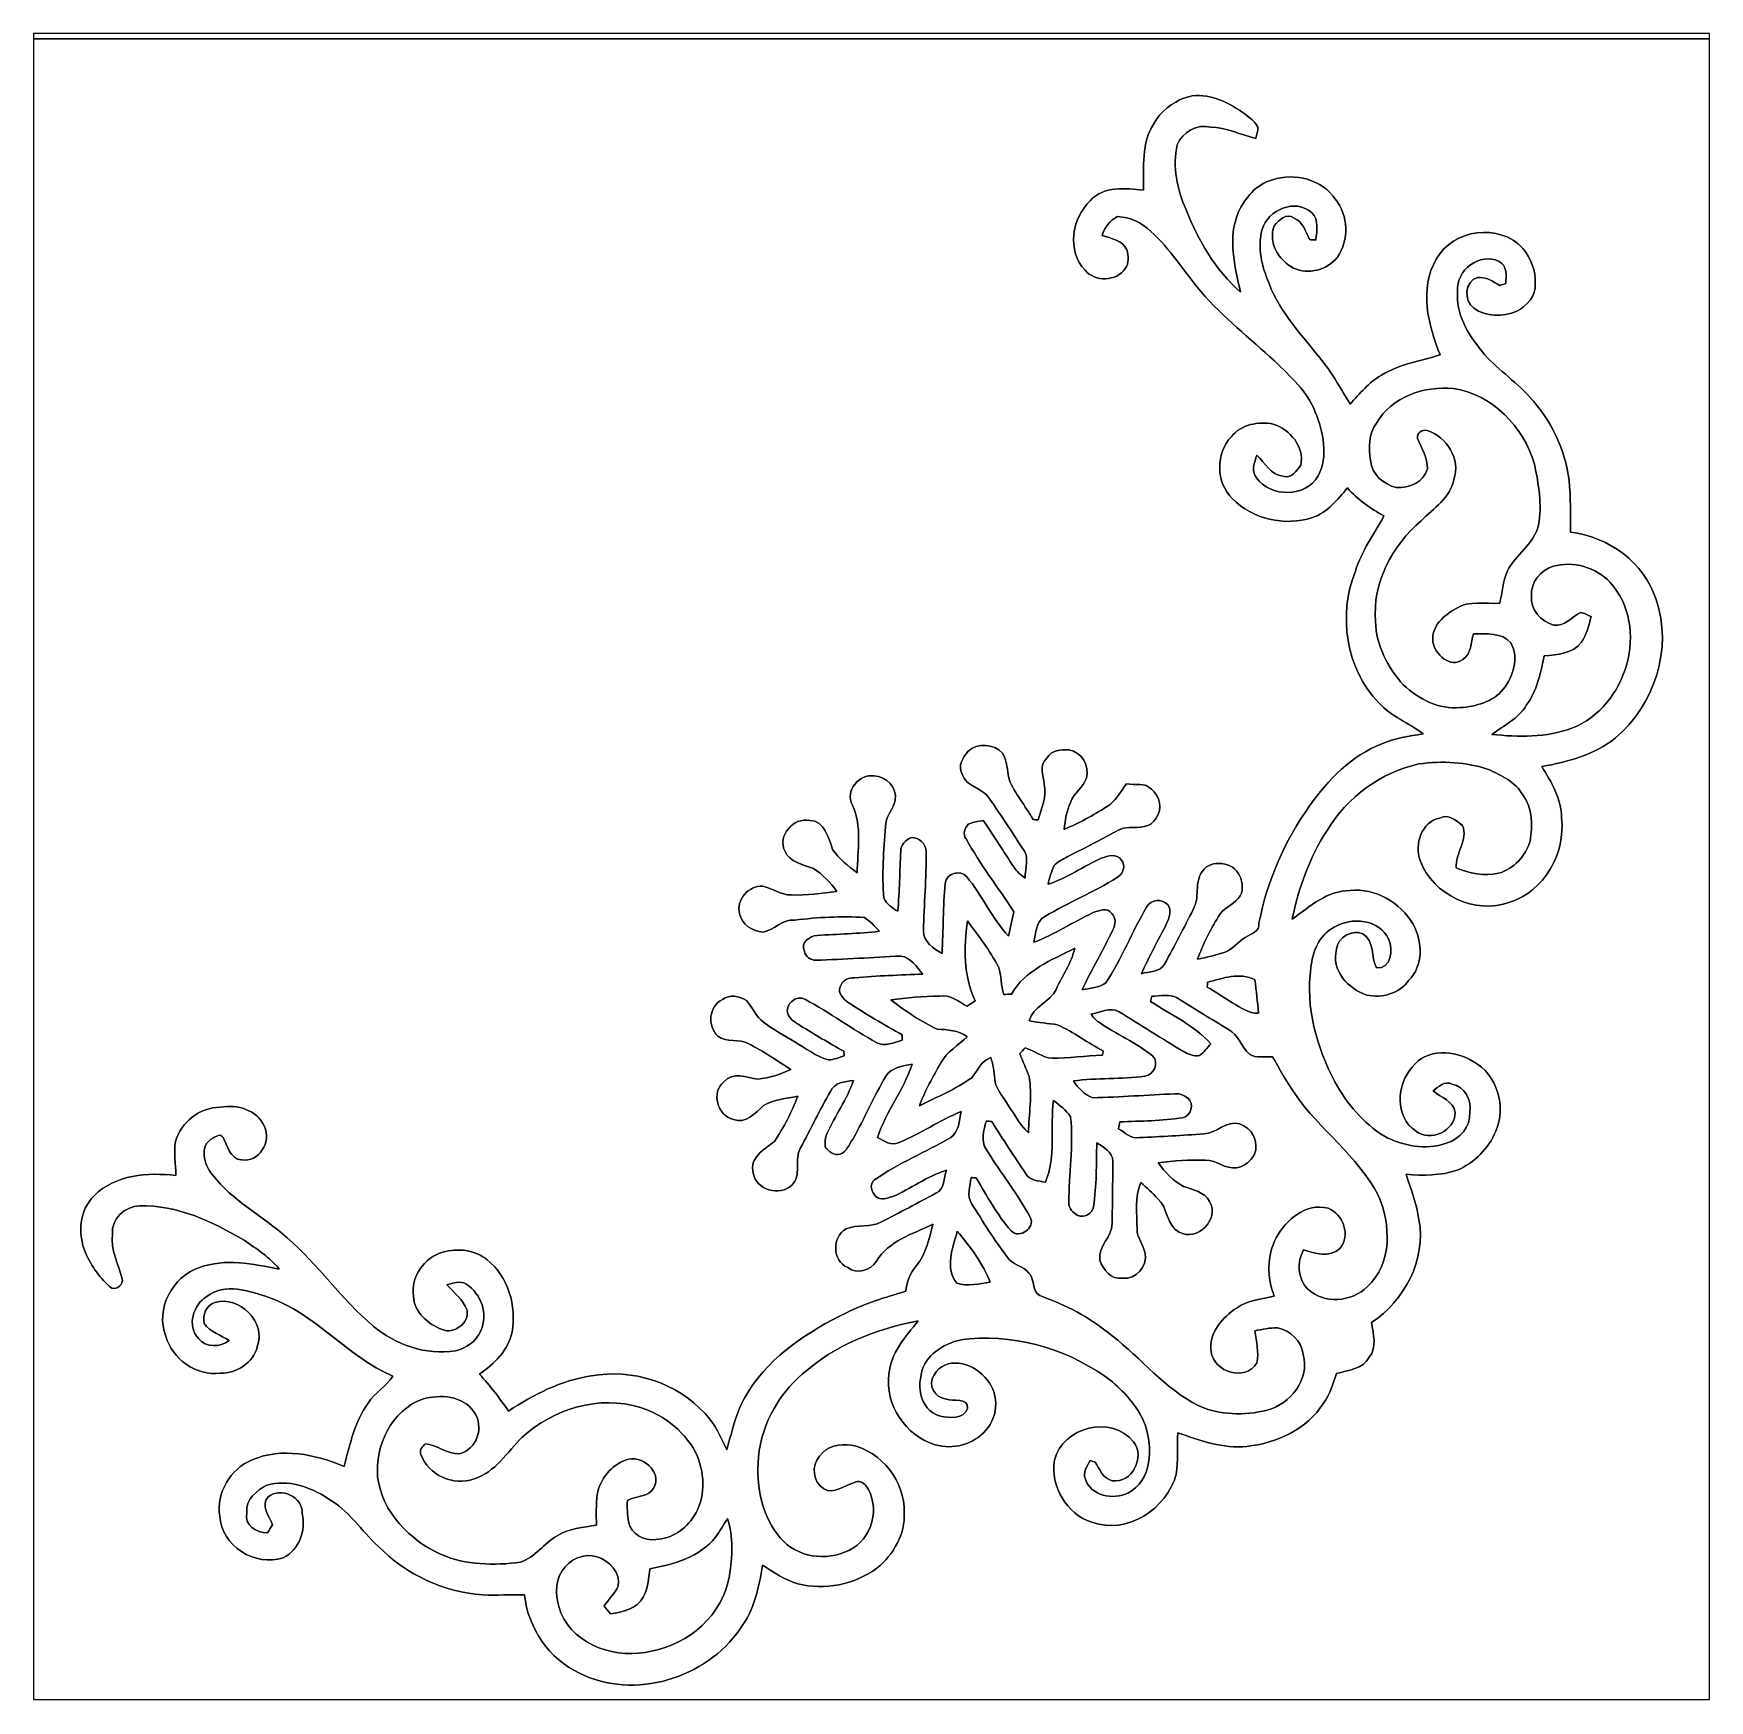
# Model space of a CAD drawing. Header units: centimetres. Extents: x -16.8 to 16.8, y -16.7 to 16.7.
import ezdxf

# ---------------------------------------------------------------- set-up
doc = ezdxf.new("R2010")
doc.units = ezdxf.units.CM
doc.header["$MEASUREMENT"] = 0
doc.layers.add('Layer 1', color=7, linetype='Continuous')

msp = doc.modelspace()

# ---------------------------------------------------------------- linework, layer by layer
at = {"layer": 'Layer 1', "color": 253}
for points, knots in [([(-16.77458, 16.66875), (-16.77458, 16.66875), (16.77458, 16.66875), (16.77458, 16.66875), (16.77458, 16.66875), (16.77458, 16.66875), (16.77458, 16.56292), (16.77458, 16.56292), (16.77458, 16.56292), (5.59153, 16.56292), (-5.59153, 16.56292), (-16.77458, 16.56292), (-16.77458, 16.56292), (-16.77458, 16.56292), (-16.77458, 16.66875), (-16.77458, 16.66875)], [0, 0, 0, 0, 0.2, 0.2, 0.2, 0.2, 0.4, 0.4, 0.4, 0.4, 0.6, 0.6, 0.6, 0.6, 1, 1, 1, 1]), ([(6.27415, 15.38499), (6.6548, 15.51023), (7.05344, 15.33913), (7.36988, 15.1324), (7.36988, 15.1324), (7.50041, 15.03327), (7.65739, 14.94649), (7.73606, 14.7955), (7.73606, 14.7955), (7.73642, 14.71824), (7.71384, 14.64381), (7.69479, 14.56972), (7.69479, 14.56972), (7.39281, 14.64381), (7.10494, 14.78456), (6.78991, 14.79444), (6.78991, 14.79444), (6.52074, 14.865), (6.22053, 14.69707), (6.12175, 14.44413), (6.12175, 14.44413), (6.01204, 14.00316), (6.12669, 13.54949), (6.29567, 13.14027), (6.29567, 13.14027), (6.5465, 12.52996), (6.88269, 11.93377), (7.3854, 11.49562), (7.3854, 11.49562), (7.26969, 12.01138), (7.13176, 12.57265), (7.33884, 13.08382), (7.33884, 13.08382), (7.47395, 13.37486), (7.70431, 13.65603), (8.02675, 13.73893), (8.02675, 13.73893), (8.46914, 13.89345), (9.02617, 13.7481), (9.29005, 13.34946), (9.29005, 13.34946), (9.5437, 13.02561), (9.56557, 12.53067), (9.32568, 12.19447), (9.32568, 12.19447), (9.12989, 11.93165), (8.74501, 11.84134), (8.44762, 11.97469), (8.44762, 11.97469), (8.15164, 12.12427), (7.93503, 12.49362), (8.06132, 12.82241), (8.06132, 12.82241), (8.15058, 12.93636), (8.30051, 13.08206), (8.46067, 12.97693), (8.46067, 12.97693), (8.63388, 12.89579), (8.69386, 12.70564), (8.76864, 12.54548), (8.76864, 12.54548), (8.80039, 12.54301), (8.86319, 12.53772), (8.89494, 12.53525), (8.89494, 12.53525), (8.91434, 12.71693), (8.96267, 12.9413), (8.81239, 13.08135), (8.81239, 13.08135), (8.4903, 13.38051), (7.93115, 13.13991), (7.82038, 12.74692), (7.82038, 12.74692), (7.71631, 12.38179), (7.81756, 12.00326), (7.95761, 11.66389), (7.95761, 11.66389), (8.1855, 11.07017), (8.63917, 10.60979), (9.0237, 10.11696), (9.0237, 10.11696), (9.23643, 9.84744), (9.40364, 9.54687), (9.57933, 9.25301), (9.57933, 9.25301), (9.77371, 9.46044), (9.95751, 9.68834), (10.20904, 9.83015), (10.20904, 9.83015), (10.56358, 10.05734), (10.98832, 10.11555), (11.38379, 10.23867), (11.38379, 10.23867), (11.1446, 10.83769), (10.95516, 11.55594), (11.30653, 12.15284), (11.30653, 12.15284), (11.63249, 12.75856), (12.57653, 12.88097), (13.04008, 12.3698), (13.04008, 12.3698), (13.19424, 12.16872), (13.3036, 11.91895), (13.28385, 11.66036), (13.28385, 11.66036), (13.3036, 11.41659), (13.11487, 11.21728), (12.91519, 11.11038), (12.91519, 11.11038), (12.64144, 11.00173), (12.3003, 10.99044), (12.05512, 11.17283), (12.05512, 11.17283), (11.8491, 11.31641), (11.87344, 11.71434), (12.13097, 11.78772), (12.13097, 11.78772), (12.29819, 11.80324), (12.43824, 11.70623), (12.57617, 11.62932), (12.57617, 11.62932), (12.61604, 11.64131), (12.65626, 11.65296), (12.69682, 11.6646), (12.69682, 11.6646), (12.70529, 11.82088), (12.72928, 12.0209), (12.56559, 12.10663), (12.56559, 12.10663), (12.1793, 12.3003), (11.69846, 11.93447), (11.73268, 11.51714), (11.73268, 11.51714), (11.68859, 11.06029), (11.93941, 10.64966), (12.21705, 10.3124), (12.21705, 10.3124), (12.49257, 9.96421), (12.88133, 9.73102), (13.17166, 9.39659), (13.17166, 9.39659), (13.60135, 8.93939), (13.88181, 8.3506), (13.96506, 7.72901), (13.96506, 7.72901), (13.99822, 7.38399), (13.9894, 7.03651), (13.99293, 6.69008), (13.99293, 6.69008), (14.75352, 6.60082), (15.47283, 6.08154), (15.70531, 5.33929), (15.70531, 5.33929), (16.04504, 4.36386), (15.67392, 3.22474), (14.89216, 2.5714), (14.89216, 2.5714), (14.47024, 2.23026), (13.94072, 2.09056), (13.41755, 1.9999), (13.41755, 1.9999), (13.61193, 1.68593), (13.81442, 1.35361), (13.8116, 0.96979), (13.8116, 0.96979), (13.90191, 0.26423), (13.46271, -0.49495), (12.77832, -0.71579), (12.77832, -0.71579), (12.08193, -0.97296), (11.2395, -0.57009), (10.98338, 0.11889), (10.98338, 0.11889), (10.86414, 0.44415), (11.01055, 0.89394), (11.37814, 0.96838), (11.37814, 0.96838), (11.54818, 1.06398), (11.70305, 0.91511), (11.82864, 0.82197), (11.82864, 0.82197), (11.95599, 0.53058), (11.68224, 0.26741), (11.7027, -0.02928), (11.7027, -0.02928), (11.9694, -0.14393), (12.26573, -0.19685), (12.55395, -0.13688), (12.55395, -0.13688), (12.85275, -0.04833), (13.10005, 0.20708), (13.1826, 0.50694), (13.1826, 0.50694), (13.2334, 0.81633), (13.23552, 1.1684), (13.0362, 1.42981), (13.0362, 1.42981), (12.89509, 1.69192), (12.60757, 1.82069), (12.35146, 1.94204), (12.35146, 1.94204), (11.90554, 2.08774), (11.42259, 2.11808), (10.95904, 2.0514), (10.95904, 2.0514), (10.19669, 1.88701), (9.52465, 1.3843), (9.12001, 0.72178), (9.12001, 0.72178), (8.7697, 0.1845), (8.54922, -0.42933), (8.42257, -1.05586), (8.42257, -1.05586), (8.76794, -0.80186), (9.1246, -0.48225), (9.57933, -0.48295), (9.57933, -0.48295), (10.08627, -0.41981), (10.58545, -0.72954), (10.84157, -1.15288), (10.84157, -1.15288), (11.03207, -1.50389), (11.05112, -1.98579), (10.75267, -2.28565), (10.75267, -2.28565), (10.56464, -2.54141), (10.22138, -2.6416), (9.91658, -2.57351), (9.91658, -2.57351), (9.54264, -2.4511), (9.19304, -2.07927), (9.31122, -1.65523), (9.31122, -1.65523), (9.33062, -1.41781), (9.6206, -1.25659), (9.83474, -1.34761), (9.83474, -1.34761), (10.07921, -1.48661), (9.99102, -1.81857), (10.11132, -2.03129), (10.11132, -2.03129), (10.40059, -2.05669), (10.44681, -1.65876), (10.35685, -1.46191), (10.35685, -1.46191), (10.17235, -1.05339), (9.60579, -1.00295), (9.26077, -1.21744), (9.26077, -1.21744), (8.96267, -1.37336), (8.82579, -1.70956), (8.7944, -2.02741), (8.7944, -2.02741), (8.6868, -2.81693), (8.9087, -3.61315), (9.27453, -4.30812), (9.27453, -4.30812), (9.51371, -4.74204), (9.84144, -5.13856), (10.26689, -5.39997), (10.26689, -5.39997), (10.64225, -5.594), (11.09521, -5.68325), (11.50373, -5.53896), (11.50373, -5.53896), (11.77255, -5.46559), (11.99586, -5.20771), (11.97822, -4.92054), (11.97822, -4.92054), (12.02619, -4.68136), (11.87238, -4.40126), (11.62473, -4.35716), (11.62473, -4.35716), (11.47339, -4.28554), (11.35133, -4.41043), (11.24021, -4.4898), (11.24021, -4.4898), (11.39578, -4.62104), (11.65507, -4.699), (11.68682, -4.92407), (11.68682, -4.92407), (11.67941, -5.29308), (11.18411, -5.52732), (10.89554, -5.29519), (10.89554, -5.29519), (10.4715, -5.01615), (10.5089, -4.36527), (10.82463, -4.01567), (10.82463, -4.01567), (11.10368, -3.63573), (11.67941, -3.67418), (12.04666, -3.90102), (12.04666, -3.90102), (12.52573, -4.16454), (12.71376, -4.80942), (12.49574, -5.30049), (12.49574, -5.30049), (12.35428, -5.64656), (12.06712, -5.92984), (11.72492, -6.07766), (11.72492, -6.07766), (11.39578, -6.18772), (11.043, -6.19584), (10.70116, -6.16021), (10.70116, -6.16021), (10.79817, -6.46077), (10.91389, -6.75746), (10.95975, -7.07214), (10.95975, -7.07214), (11.1065, -7.8673), (10.66729, -8.69033), (10.01219, -9.12812), (10.01219, -9.12812), (10.04182, -9.35884), (10.12366, -9.62272), (9.96456, -9.8238), (9.96456, -9.8238), (9.83474, -10.05981), (9.53664, -10.08309), (9.30557, -10.14801), (9.30557, -10.14801), (9.23643, -10.35156), (9.18034, -10.56711), (9.04981, -10.74279), (9.04981, -10.74279), (8.71855, -11.26172), (8.11283, -11.54254), (7.51628, -11.60568), (7.51628, -11.60568), (7.03615, -11.65789), (6.57401, -11.48821), (6.12951, -11.33263), (6.12951, -11.33263), (6.11576, -11.60886), (6.14433, -11.89108), (6.09741, -12.16589), (6.09741, -12.16589), (5.91397, -12.85557), (5.11316, -13.38192), (4.4129, -13.12369), (4.4129, -13.12369), (3.90243, -12.96529), (3.57822, -12.40331), (3.66254, -11.88226), (3.66254, -11.88226), (3.81811, -11.22257), (4.81683, -10.96363), (5.24192, -11.51502), (5.24192, -11.51502), (5.48816, -11.81241), (5.21582, -12.35393), (4.81965, -12.2936), (4.81965, -12.2936), (4.63515, -12.25091), (4.56318, -12.06712), (4.47887, -11.92142), (4.47887, -11.92142), (4.45311, -11.91331), (4.40196, -11.89743), (4.37621, -11.88932), (4.37621, -11.88932), (4.31624, -12.00185), (4.22381, -12.12709), (4.28166, -12.26009), (4.28166, -12.26009), (4.38926, -12.59875), (4.84223, -12.68377), (5.13186, -12.54019), (5.13186, -12.54019), (5.62151, -12.29254), (5.62751, -11.63038), (5.47617, -11.17529), (5.47617, -11.17529), (5.34494, -10.83451), (5.09623, -10.54876), (4.82106, -10.31452), (4.82106, -10.31452), (4.01955, -9.69327), (2.98344, -9.37472), (1.97167, -9.45268), (1.97167, -9.45268), (1.61537, -9.46891), (1.25624, -9.64741), (1.06433, -9.95362), (1.06433, -9.95362), (0.89253, -10.3124), (0.92922, -10.87755), (1.38007, -11.00384), (1.38007, -11.00384), (1.54799, -11.03312), (1.85984, -11.06629), (1.91946, -10.84545), (1.91946, -10.84545), (1.9364, -10.61932), (1.63195, -10.71033), (1.49966, -10.65883), (1.49966, -10.65883), (1.27282, -10.64719), (1.11231, -10.36849), (1.25307, -10.1787), (1.25307, -10.1787), (1.46614, -9.785), (2.02706, -9.92893), (2.26695, -10.22103), (2.26695, -10.22103), (2.55023, -10.49761), (2.56081, -10.99749), (2.286, -11.28148), (2.286, -11.28148), (2.04929, -11.57182), (1.62736, -11.68047), (1.27353, -11.57182), (1.27353, -11.57182), (0.68545, -11.39966), (0.26106, -10.77277), (0.34819, -10.16106), (0.34819, -10.16106), (0.38629, -9.73808), (0.67381, -9.40541), (0.93733, -9.09532), (0.93733, -9.09532), (0.09596, -9.2516), (-0.73448, -9.58215), (-1.38113, -10.15577), (-1.38113, -10.15577), (-1.90112, -10.59921), (-2.24402, -11.25573), (-2.27083, -11.94259), (-2.27083, -11.94259), (-2.2927, -12.46752), (-2.18052, -13.02667), (-1.82809, -13.43413), (-1.82809, -13.43413), (-1.50283, -13.8243), (-0.90205, -13.91814), (-0.45614, -13.68637), (-0.45614, -13.68637), (0.01729, -13.47823), (0.19191, -12.80477), (-0.11395, -12.38991), (-0.11395, -12.38991), (-0.16828, -12.32323), (-0.26035, -12.28231), (-0.34149, -12.32641), (-0.34149, -12.32641), (-0.54116, -12.38285), (-0.75212, -12.57406), (-0.95744, -12.45764), (-0.95744, -12.45764), (-1.17122, -12.31829), (-1.21285, -11.99092), (-1.03787, -11.80253), (-1.03787, -11.80253), (-0.90346, -11.59369), (-0.629, -11.55665), (-0.40111, -11.57958), (-0.40111, -11.57958), (0.20391, -11.70834), (0.66993, -12.31089), (0.65405, -12.92895), (0.65405, -12.92895), (0.68016, -13.36499), (0.43709, -13.77386), (0.11007, -14.04373), (0.11007, -14.04373), (-0.34078, -14.36864), (-0.93663, -14.4967), (-1.47673, -14.35347), (-1.47673, -14.35347), (-1.73355, -14.27868), (-1.95756, -14.12522), (-2.18158, -13.98446), (-2.18158, -13.98446), (-2.25108, -14.42932), (-2.3495, -14.89075), (-2.62961, -15.25623), (-2.62961, -15.25623), (-3.31082, -16.25318), (-4.75086, -16.69097), (-5.84588, -16.14523), (-5.84588, -16.14523), (-6.45478, -15.85807), (-6.87388, -15.2467), (-6.94584, -14.5796), (-6.94584, -14.5796), (-7.22348, -14.57007), (-7.50076, -14.58736), (-7.77804, -14.57925), (-7.77804, -14.57925), (-8.56121, -14.52245), (-9.32251, -14.1732), (-9.86931, -13.60911), (-9.86931, -13.60911), (-10.21045, -13.29126), (-10.47186, -12.8838), (-10.88284, -12.64708), (-10.88284, -12.64708), (-11.23562, -12.41813), (-11.68541, -12.26079), (-12.10416, -12.37932), (-12.10416, -12.37932), (-12.30348, -12.48727), (-12.53173, -12.67213), (-12.50597, -12.92931), (-12.50597, -12.92931), (-12.56242, -13.18401), (-12.30806, -13.33182), (-12.09216, -13.33676), (-12.09216, -13.33676), (-12.05865, -13.28244), (-12.02478, -13.22881), (-11.99092, -13.17484), (-11.99092, -13.17484), (-12.05406, -13.00656), (-12.23821, -12.77832), (-12.07558, -12.61886), (-12.07558, -12.61886), (-11.82617, -12.40614), (-11.38096, -12.61816), (-11.39366, -12.94941), (-11.39366, -12.94941), (-11.3217, -13.28526), (-11.45399, -13.68178), (-11.77608, -13.83594), (-11.77608, -13.83594), (-12.33311, -14.01974), (-13.01821, -13.60241), (-13.04537, -13.00162), (-13.04537, -13.00162), (-13.12016, -12.5349), (-12.83547, -12.04983), (-12.39873, -11.87626), (-12.39873, -11.87626), (-11.80747, -11.61768), (-11.13014, -11.76902), (-10.55829, -12.00785), (-10.55829, -12.00785), (-10.43975, -11.57005), (-10.35015, -11.1125), (-10.07498, -10.73891), (-10.07498, -10.73891), (-9.94481, -10.5283), (-9.71162, -10.41082), (-9.58074, -10.20163), (-9.58074, -10.20163), (-10.49796, -9.81322), (-11.12696, -8.94609), (-12.0777, -8.61871), (-12.0777, -8.61871), (-12.46188, -8.49207), (-12.94553, -8.33191), (-13.30572, -8.60319), (-13.30572, -8.60319), (-13.58124, -8.769), (-13.7093, -9.20256), (-13.46976, -9.4488), (-13.46976, -9.4488), (-13.32336, -9.63683), (-13.03796, -9.62201), (-12.86051, -9.48725), (-12.86051, -9.48725), (-13.02632, -9.37683), (-13.24187, -9.32004), (-13.35581, -9.14929), (-13.35581, -9.14929), (-13.39533, -8.97855), (-13.3223, -8.78064), (-13.14309, -8.72913), (-13.14309, -8.72913), (-12.66155, -8.57426), (-12.10733, -9.1246), (-12.29572, -9.61249), (-12.29572, -9.61249), (-12.37827, -9.93493), (-12.71129, -10.14624), (-13.03549, -10.13989), (-13.03549, -10.13989), (-13.5188, -10.20798), (-13.99117, -9.85626), (-14.1284, -9.40082), (-14.1284, -9.40082), (-14.33865, -8.86107), (-13.99575, -8.20455), (-13.45389, -8.02887), (-13.45389, -8.02887), (-12.93918, -7.83414), (-12.37827, -7.9562), (-11.85686, -8.05921), (-11.85686, -8.05921), (-12.04842, -7.82144), (-12.30665, -7.64928), (-12.55889, -7.48206), (-12.55889, -7.48206), (-13.19389, -7.10777), (-13.90015, -6.76945), (-14.65545, -6.79485), (-14.65545, -6.79485), (-14.94543, -6.80156), (-15.22448, -7.05132), (-15.19238, -7.35401), (-15.19238, -7.35401), (-15.23683, -7.67327), (-15.07596, -7.95443), (-14.99976, -8.25253), (-14.99976, -8.25253), (-14.96801, -8.36895), (-15.10206, -8.46631), (-15.20931, -8.44091), (-15.20931, -8.44091), (-15.43791, -8.25041), (-15.61394, -8.00029), (-15.73706, -7.73042), (-15.73706, -7.73042), (-15.89158, -7.35612), (-15.8623, -6.88481), (-15.56385, -6.59059), (-15.56385, -6.59059), (-15.13664, -6.16479), (-14.49035, -6.12175), (-13.92379, -6.18419), (-13.92379, -6.18419), (-13.92837, -5.95912), (-13.97071, -5.73017), (-13.93261, -5.50721), (-13.93261, -5.50721), (-13.82571, -5.11598), (-13.44154, -4.81859), (-13.03443, -4.81894), (-13.03443, -4.81894), (-12.69965, -4.75156), (-12.29995, -4.87398), (-12.15073, -5.20136), (-12.15073, -5.20136), (-12.00926, -5.50545), (-12.25585, -5.93337), (-12.61251, -5.8734), (-12.61251, -5.8734), (-12.83617, -5.85505), (-12.89791, -5.58447), (-12.98152, -5.42149), (-12.98152, -5.42149), (-13.03091, -5.33647), (-13.12474, -5.40632), (-13.18719, -5.43772), (-13.18719, -5.43772), (-13.46412, -5.57777), (-13.36569, -5.97888), (-13.19107, -6.17008), (-13.19107, -6.17008), (-12.79384, -6.6996), (-12.18142, -6.991), (-11.70023, -7.43126), (-11.70023, -7.43126), (-11.0677, -7.96361), (-10.61226, -8.67269), (-9.97268, -9.19692), (-9.97268, -9.19692), (-9.52253, -9.57368), (-8.91893, -9.78711), (-8.33049, -9.69716), (-8.33049, -9.69716), (-8.11777, -9.63789), (-7.9061, -9.50277), (-7.81932, -9.29217), (-7.81932, -9.29217), (-7.67186, -8.95738), (-7.80979, -8.5538), (-8.11071, -8.35836), (-8.11071, -8.35836), (-8.23348, -8.28357), (-8.37706, -8.3372), (-8.50336, -8.37071), (-8.50336, -8.37071), (-8.35448, -8.52734), (-8.17986, -8.67128), (-8.0966, -8.87765), (-8.0966, -8.87765), (-8.0451, -9.14118), (-8.36083, -9.36696), (-8.59508, -9.26853), (-8.59508, -9.26853), (-8.87518, -9.16164), (-9.15423, -8.9214), (-9.17011, -8.60213), (-9.17011, -8.60213), (-9.23149, -8.21619), (-8.95033, -7.82532), (-8.58273, -7.71842), (-8.58273, -7.71842), (-8.28534, -7.63976), (-7.93856, -7.66692), (-7.69585, -7.87118), (-7.69585, -7.87118), (-7.2644, -8.20208), (-7.10812, -8.79898), (-7.19243, -9.31933), (-7.19243, -9.31933), (-7.27463, -9.68163), (-7.54733, -9.96174), (-7.85001, -10.15894), (-7.85001, -10.15894), (-7.63588, -10.3886), (-7.44432, -10.63801), (-7.26969, -10.89872), (-7.26969, -10.89872), (-6.76275, -10.57134), (-6.21736, -10.28347), (-5.61128, -10.19634), (-5.61128, -10.19634), (-4.78931, -10.04429), (-3.89396, -10.32757), (-3.33163, -10.95128), (-3.33163, -10.95128), (-3.12879, -11.15448), (-3.01872, -11.42083), (-2.89348, -11.67342), (-2.89348, -11.67342), (-2.78412, -11.26878), (-2.69311, -10.8458), (-2.45463, -10.49267), (-2.45463, -10.49267), (-1.99672, -9.77794), (-1.26083, -9.30592), (-0.514, -8.93727), (-0.514, -8.93727), (-0.133, -8.74395), (0.27869, -8.62365), (0.68615, -8.50053), (0.68615, -8.50053), (0.70732, -8.3125), (0.77611, -8.13329), (0.89923, -7.98901), (0.89923, -7.98901), (1.09784, -7.75758), (1.15394, -7.44996), (1.22484, -7.16209), (1.22484, -7.16209), (0.82409, -7.35753), (0.33972, -7.49653), (0.09948, -7.90116), (0.09948, -7.90116), (-0.02293, -8.08814), (-0.28822, -8.17139), (-0.4766, -8.02569), (-0.4766, -8.02569), (-0.78423, -7.89552), (-0.79728, -7.41786), (-0.50976, -7.25241), (-0.50976, -7.25241), (-0.28399, -7.15821), (-0.01905, -7.23053), (0.20038, -7.11482), (0.20038, -7.11482), (0.5648, -6.92679), (0.92463, -6.731), (1.28799, -6.54156), (1.28799, -6.54156), (1.46226, -6.45901), (1.44886, -6.23746), (1.49931, -6.07836), (1.49931, -6.07836), (1.11231, -6.20395), (0.7814, -6.45407), (0.40958, -6.61282), (0.40958, -6.61282), (0.31186, -6.63328), (0.17921, -6.69114), (0.09384, -6.60894), (0.09384, -6.60894), (-0.00282, -6.52815), (-0.05433, -6.35882), (0.06138, -6.27062), (0.06138, -6.27062), (0.5394, -5.93866), (1.08444, -5.71818), (1.58679, -5.42607), (1.58679, -5.42607), (1.75225, -5.31142), (1.76001, -5.08141), (1.79176, -4.90396), (1.79176, -4.90396), (1.36666, -5.08459), (0.97931, -5.34458), (0.55492, -5.52485), (0.55492, -5.52485), (0.39335, -5.60493), (0.25753, -5.48675), (0.11959, -5.42749), (0.11959, -5.42749), (0.2854, -4.90784), (0.64629, -4.47499), (0.81315, -3.9564), (0.81315, -3.9564), (0.62759, -3.99768), (0.39652, -4.01884), (0.28716, -4.19806), (0.28716, -4.19806), (0.04727, -4.60481), (-0.13899, -5.04049), (-0.36901, -5.45253), (-0.36901, -5.45253), (-0.44873, -5.55554), (-0.49283, -5.71253), (-0.62794, -5.75839), (-0.62794, -5.75839), (-0.74683, -5.79367), (-0.8636, -5.70724), (-0.92639, -5.61305), (-0.92639, -5.61305), (-0.9338, -5.51991), (-0.92781, -5.43419), (-0.89323, -5.35023), (-0.89323, -5.35023), (-0.7306, -4.98863), (-0.49036, -4.66302), (-0.36054, -4.2866), (-0.36054, -4.2866), (-0.52987, -4.30459), (-0.7433, -4.32153), (-0.82127, -4.50215), (-0.82127, -4.50215), (-1.0347, -4.87221), (-1.21885, -5.25886), (-1.42205, -5.63457), (-1.42205, -5.63457), (-1.55716, -5.86423), (-1.38994, -6.18525), (-1.59456, -6.37787), (-1.59456, -6.37787), (-1.83691, -6.60647), (-2.30505, -6.47735), (-2.36643, -6.14151), (-2.36643, -6.14151), (-2.45604, -5.82895), (-2.1403, -5.66032), (-1.94345, -5.50122), (-1.94345, -5.50122), (-1.75048, -5.22393), (-1.59773, -4.9149), (-1.47638, -4.59952), (-1.47638, -4.59952), (-1.70639, -4.64502), (-1.95933, -4.66302), (-2.16359, -4.78719), (-2.16359, -4.78719), (-2.31846, -4.93571), (-2.52695, -5.16361), (-2.76543, -5.06166), (-2.76543, -5.06166), (-3.08257, -4.98792), (-3.22016, -4.51803), (-2.95487, -4.31271), (-2.95487, -4.31271), (-2.78694, -4.10175), (-2.49273, -4.22169), (-2.27471, -4.25697), (-2.27471, -4.25697), (-2.04682, -4.23086), (-1.8221, -4.16348), (-1.61502, -4.06365), (-1.61502, -4.06365), (-1.88948, -3.88373), (-2.16076, -3.6957), (-2.45604, -3.55141), (-2.45604, -3.55141), (-2.64724, -3.43747), (-2.90054, -3.54259), (-3.07552, -3.39408), (-3.07552, -3.39408), (-3.29494, -3.20005), (-3.25438, -2.79188), (-2.98168, -2.66277), (-2.98168, -2.66277), (-2.84198, -2.55341), (-2.64442, -2.59362), (-2.50508, -2.68182), (-2.50508, -2.68182), (-2.37525, -2.81164), (-2.32057, -3.00814), (-2.16429, -3.11467), (-2.16429, -3.11467), (-1.96709, -3.26566), (-1.74625, -3.38102), (-1.53529, -3.51155), (-1.53529, -3.51155), (-1.31763, -3.64173), (-1.10949, -3.79871), (-0.86325, -3.87244), (-0.86325, -3.87244), (-0.75353, -3.8675), (-0.65052, -3.82341), (-0.54575, -3.79342), (-0.54575, -3.79342), (-0.54822, -3.76978), (-0.55245, -3.72181), (-0.55492, -3.69782), (-0.55492, -3.69782), (-0.85019, -3.53766), (-1.13418, -3.3588), (-1.42311, -3.1877), (-1.42311, -3.1877), (-1.51412, -3.12773), (-1.61854, -3.07058), (-1.66617, -2.96757), (-1.66617, -2.96757), (-1.76001, -2.76507), (-1.50107, -2.55658), (-1.32362, -2.66347), (-1.32362, -2.66347), (-0.8322, -2.92523), (-0.38347, -3.25967), (0.10478, -3.52743), (0.10478, -3.52743), (0.27023, -3.61633), (0.45191, -3.51755), (0.6163, -3.47557), (0.6163, -3.47557), (0.61595, -3.44981), (0.6156, -3.39796), (0.6156, -3.3722), (0.6156, -3.3722), (0.25118, -3.16195), (-0.11465, -2.9531), (-0.46637, -2.72309), (-0.46637, -2.72309), (-0.55845, -2.65218), (-0.68474, -2.53541), (-0.62759, -2.41088), (-0.62759, -2.41088), (-0.59267, -2.29164), (-0.46673, -2.21615), (-0.34149, -2.23097), (-0.34149, -2.23097), (0.11359, -2.18299), (0.57256, -2.17699), (1.02976, -2.153), (1.02976, -2.153), (0.90311, -2.01542), (0.78634, -1.81892), (0.58737, -1.79388), (0.58737, -1.79388), (0.02081, -1.81857), (-0.54539, -1.85949), (-1.11196, -1.87678), (-1.11196, -1.87678), (-1.2192, -1.88031), (-1.32115, -1.80234), (-1.34444, -1.69757), (-1.34444, -1.69757), (-1.42452, -1.51906), (-1.23896, -1.39277), (-1.08903, -1.38148), (-1.08903, -1.38148), (-0.67381, -1.35326), (-0.25682, -1.34479), (0.15769, -1.29787), (0.15769, -1.29787), (0.0702, -1.19486), (-0.02893, -1.10031), (-0.14005, -1.02376), (-0.14005, -1.02376), (-0.60537, -0.98884), (-1.07386, -1.01918), (-1.5367, -1.07244), (-1.5367, -1.07244), (-1.78118, -1.05728), (-1.94522, -1.27), (-2.17064, -1.31551), (-2.17064, -1.31551), (-2.37737, -1.30034), (-2.5968, -1.15993), (-2.64125, -0.94686), (-2.64125, -0.94686), (-2.71709, -0.67134), (-2.45745, -0.3743), (-2.17805, -0.39546), (-2.17805, -0.39546), (-1.98191, -0.43815), (-1.81328, -0.57362), (-1.60408, -0.57044), (-1.60408, -0.57044), (-1.29999, -0.58032), (-0.99519, -0.5401), (-0.69391, -0.49953), (-0.69391, -0.49953), (-0.82409, -0.3242), (-0.97402, -0.15769), (-1.16029, -0.04163), (-1.16029, -0.04163), (-1.36525, 0.03669), (-1.64112, 0.0822), (-1.73673, 0.31044), (-1.73673, 0.31044), (-1.88524, 0.61489), (-1.56034, 0.98637), (-1.23649, 0.92146), (-1.23649, 0.92146), (-0.9338, 0.91334), (-0.86007, 0.56691), (-0.77788, 0.34078), (-0.77788, 0.34078), (-0.65617, 0.14781), (-0.46355, 0.01058), (-0.28716, -0.13053), (-0.28716, -0.13053), (-0.2794, 0.31856), (-0.1838, 0.80469), (-0.38135, 1.22767), (-0.38135, 1.22767), (-0.54151, 1.51271), (-0.2473, 1.85561), (0.05256, 1.81222), (0.05256, 1.81222), (0.29245, 1.80058), (0.52352, 1.57762), (0.47308, 1.32327), (0.47308, 1.32327), (0.42968, 1.13877), (0.27587, 0.99201), (0.28116, 0.79199), (0.28116, 0.79199), (0.24483, 0.31785), (0.20426, -0.16087), (0.24836, -0.63606), (0.24836, -0.63606), (0.30409, -0.75636), (0.41804, -0.83256), (0.52881, -0.89782), (0.52881, -0.89782), (0.5588, -0.49848), (0.56727, -0.09772), (0.58561, 0.30198), (0.58561, 0.30198), (0.58491, 0.42721), (0.68086, 0.53975), (0.79728, 0.57609), (0.79728, 0.57609), (0.95179, 0.58244), (1.09432, 0.45367), (1.09643, 0.29739), (1.09643, 0.29739), (1.0989, -0.23178), (1.05057, -0.76024), (1.03999, -1.2894), (1.03999, -1.2894), (1.03364, -1.50848), (1.24566, -1.64394), (1.41287, -1.74272), (1.41287, -1.74272), (1.43863, -1.27494), (1.43298, -0.80504), (1.47391, -0.33867), (1.47391, -0.33867), (1.49472, -0.13476), (1.77518, -0.05786), (1.90818, -0.20779), (1.90818, -0.20779), (2.21756, -0.57856), (2.41018, -1.03858), (2.74002, -1.39418), (2.74002, -1.39418), (2.77883, -1.2319), (2.81728, -1.06998), (2.84868, -0.90593), (2.84868, -0.90593), (2.534, -0.41839), (2.17417, 0.04233), (1.89336, 0.55033), (1.89336, 0.55033), (1.82069, 0.64453), (1.86619, 0.76906), (1.93781, 0.84631), (1.93781, 0.84631), (2.03059, 0.89218), (2.13642, 0.89747), (2.23661, 0.9204), (2.23661, 0.9204), (2.44651, 0.61454), (2.6416, 0.2988), (2.84833, -0.00953), (2.84833, -0.00953), (2.90689, -0.09984), (2.98944, -0.17004), (3.07587, -0.23319), (3.07587, -0.23319), (3.07128, -0.03563), (3.17818, 0.20391), (3.0166, 0.36971), (3.0166, 0.36971), (2.80141, 0.70626), (2.58198, 1.03999), (2.35444, 1.36772), (2.35444, 1.36772), (2.21333, 1.57515), (1.88948, 1.59209), (1.81363, 1.84997), (1.81363, 1.84997), (1.72332, 2.00942), (1.83162, 2.18158), (1.93005, 2.30364), (1.93005, 2.30364), (2.12266, 2.47721), (2.44651, 2.46098), (2.61937, 2.26766), (2.61937, 2.26766), (2.72309, 2.1142), (2.71251, 1.91699), (2.75449, 1.74378), (2.75449, 1.74378), (2.86844, 1.45027), (3.08363, 1.21356), (3.23427, 0.9398), (3.23427, 0.9398), (3.26072, 0.93804), (3.31329, 0.93416), (3.33939, 0.93204), (3.33939, 0.93204), (3.40289, 1.16417), (3.5112, 1.39771), (3.45863, 1.64394), (3.45863, 1.64394), (3.44029, 1.8221), (3.34716, 2.02741), (3.50943, 2.16923), (3.50943, 2.16923), (3.59692, 2.32728), (3.79765, 2.3495), (3.95711, 2.33257), (3.95711, 2.33257), (4.20582, 2.28706), (4.37303, 2.01154), (4.30212, 1.76777), (4.30212, 1.76777), (4.24145, 1.57727), (4.04389, 1.47214), (3.98321, 1.28129), (3.98321, 1.28129), (3.90772, 1.1109), (3.87703, 0.92639), (3.85692, 0.74224), (3.85692, 0.74224), (4.15008, 0.86924), (4.43512, 1.01882), (4.70394, 1.19133), (4.70394, 1.19133), (4.88809, 1.29434), (4.97875, 1.49401), (5.10787, 1.65241), (5.10787, 1.65241), (5.26944, 1.62172), (5.47864, 1.6891), (5.60211, 1.54517), (5.60211, 1.54517), (5.77321, 1.41393), (5.8293, 1.14829), (5.69842, 0.96943), (5.69842, 0.96943), (5.60035, 0.76623), (5.34494, 0.78599), (5.15479, 0.77611), (5.15479, 0.77611), (5.00204, 0.77964), (4.87221, 0.68933), (4.74239, 0.6223), (4.74239, 0.6223), (4.47569, 0.47308), (4.20229, 0.3369), (3.92959, 0.19967), (3.92959, 0.19967), (3.8354, 0.1457), (3.7271, 0.10372), (3.65689, 0.01729), (3.65689, 0.01729), (3.6001, -0.10125), (3.56694, -0.23001), (3.53342, -0.35666), (3.53342, -0.35666), (3.91231, -0.23495), (4.23898, 0.00247), (4.60022, 0.16369), (4.60022, 0.16369), (4.72757, 0.21414), (4.90784, 0.26564), (5.00027, 0.13194), (5.00027, 0.13194), (5.09623, 0.01905), (5.04155, -0.15558), (4.91455, -0.21943), (4.91455, -0.21943), (4.45664, -0.52105), (3.93947, -0.71826), (3.47063, -1.00083), (3.47063, -1.00083), (3.28612, -1.10243), (3.29142, -1.33632), (3.25155, -1.51836), (3.25155, -1.51836), (3.66077, -1.36243), (4.02837, -1.11936), (4.42136, -0.92886), (4.42136, -0.92886), (4.54307, -0.88583), (4.72299, -0.80716), (4.81012, -0.94086), (4.81012, -0.94086), (4.90114, -1.02835), (4.88738, -1.16311), (4.83376, -1.26647), (4.83376, -1.26647), (4.63938, -1.67428), (4.40514, -2.06163), (4.21569, -2.47191), (4.21569, -2.47191), (4.37233, -2.43134), (4.5593, -2.43311), (4.69336, -2.32974), (4.69336, -2.32974), (5.00697, -1.84891), (5.21476, -1.30739), (5.50792, -0.81456), (5.50792, -0.81456), (5.58588, -0.6604), (5.82612, -0.63641), (5.93372, -0.76941), (5.93372, -0.76941), (6.01451, -0.87912), (5.95771, -1.03046), (5.90726, -1.143), (5.90726, -1.143), (5.73793, -1.47708), (5.55519, -1.80481), (5.40173, -2.14665), (5.40173, -2.14665), (5.55237, -2.09938), (5.78167, -2.12266), (5.86599, -1.95368), (5.86599, -1.95368), (6.0646, -1.59456), (6.25475, -1.23049), (6.43749, -0.86289), (6.43749, -0.86289), (6.57966, -0.62759), (6.45619, -0.32068), (6.6227, -0.09666), (6.6227, -0.09666), (6.79732, 0.15522), (7.24429, 0.09172), (7.36882, -0.18133), (7.36882, -0.18133), (7.43056, -0.32491), (7.45913, -0.51541), (7.34131, -0.63853), (7.34131, -0.63853), (7.22348, -0.7807), (7.02345, -0.83538), (6.94196, -1.01071), (6.94196, -1.01071), (6.77545, -1.27776), (6.63328, -1.5621), (6.52533, -1.85808), (6.52533, -1.85808), (6.71019, -1.81434), (6.89857, -1.77906), (7.07778, -1.71415), (7.07778, -1.71415), (7.23865, -1.65629), (7.3339, -1.50213), (7.48065, -1.42099), (7.48065, -1.42099), (7.59672, -1.34726), (7.77381, -1.30916), (7.75652, -1.12571), (7.75652, -1.12571), (7.92621, -0.28575), (8.26911, 0.51823), (8.77041, 1.21426), (8.77041, 1.21426), (9.1373, 1.73496), (9.60614, 2.22179), (10.21327, 2.45181), (10.21327, 2.45181), (10.47538, 2.57034), (10.76219, 2.60738), (11.04336, 2.65324), (11.04336, 2.65324), (10.75514, 2.87232), (10.40236, 3.0032), (10.15365, 3.27413), (10.15365, 3.27413), (9.49219, 3.9564), (9.33521, 5.03661), (9.68551, 5.90762), (9.68551, 5.90762), (9.81322, 6.30661), (10.05205, 6.65374), (10.25842, 7.01393), (10.25842, 7.01393), (9.98961, 7.16633), (9.73067, 7.34166), (9.52571, 7.5752), (9.52571, 7.5752), (9.33027, 7.33672), (9.12742, 7.08448), (8.82474, 6.98077), (8.82474, 6.98077), (8.27617, 6.80297), (7.62635, 6.94514), (7.22207, 7.36282), (7.22207, 7.36282), (6.89434, 7.68879), (6.88481, 8.26558), (7.20407, 8.60002), (7.20407, 8.60002), (7.3974, 8.85014), (7.74488, 8.9087), (8.04016, 8.85366), (8.04016, 8.85366), (8.37671, 8.74219), (8.66916, 8.40599), (8.59296, 8.03028), (8.59296, 8.03028), (8.50759, 7.9188), (8.41093, 7.75264), (8.2356, 7.81226), (8.2356, 7.81226), (7.99324, 7.82955), (7.87329, 8.0832), (7.71525, 8.23277), (7.71525, 8.23277), (7.66692, 8.08531), (7.58966, 7.91422), (7.70608, 7.77734), (7.70608, 7.77734), (7.98618, 7.38152), (8.69244, 7.37835), (8.94045, 7.81544), (8.94045, 7.81544), (9.15035, 8.20984), (9.04205, 8.69879), (8.88294, 9.09179), (8.88294, 9.09179), (8.72631, 9.51054), (8.37847, 9.81004), (8.07014, 10.11626), (8.07014, 10.11626), (7.57237, 10.56993), (7.04003, 10.98973), (6.5973, 11.49985), (6.5973, 11.49985), (6.2611, 11.90449), (5.97994, 12.35886), (5.58553, 12.71199), (5.58553, 12.71199), (5.41091, 12.8845), (5.17207, 12.99669), (4.92584, 13.00445), (4.92584, 13.00445), (4.76673, 12.93248), (4.66901, 12.78961), (4.61786, 12.6298), (4.61786, 12.6298), (4.78896, 12.56453), (5.02673, 12.53314), (5.11034, 12.34193), (5.11034, 12.34193), (5.14138, 12.22199), (5.1629, 12.06853), (5.07824, 11.96305), (5.07824, 11.96305), (4.90573, 11.70305), (4.47393, 11.69494), (4.27567, 11.93094), (4.27567, 11.93094), (3.9049, 12.31582), (4.00897, 12.97905), (4.38221, 13.32689), (4.38221, 13.32689), (4.64785, 13.62287), (5.08317, 13.57136), (5.44407, 13.53467), (5.44407, 13.53467), (5.45465, 13.98376), (5.39503, 14.47906), (5.65714, 14.87311), (5.65714, 14.87311), (5.78873, 15.11476), (6.0198, 15.28868), (6.27415, 15.38499), (6.27415, 15.38499), (6.27415, 15.38499), (6.27415, 15.38499), (6.27415, 15.38499)], [0, 0, 0, 0, 0.00286533, 0.00286533, 0.00286533, 0.00286533, 0.00573066, 0.00573066, 0.00573066, 0.00573066, 0.00859599, 0.00859599, 0.00859599, 0.00859599, 0.01146132, 0.01146132, 0.01146132, 0.01146132, 0.01432665, 0.01432665, 0.01432665, 0.01432665, 0.01719198, 0.01719198, 0.01719198, 0.01719198, 0.02005731, 0.02005731, 0.02005731, 0.02005731, 0.02292264, 0.02292264, 0.02292264, 0.02292264, 0.02578797, 0.02578797, 0.02578797, 0.02578797, 0.0286533, 0.0286533, 0.0286533, 0.0286533, 0.03151862, 0.03151862, 0.03151862, 0.03151862, 0.03438395, 0.03438395, 0.03438395, 0.03438395, 0.03724928, 0.03724928, 0.03724928, 0.03724928, 0.04011461, 0.04011461, 0.04011461, 0.04011461, 0.04297994, 0.04297994, 0.04297994, 0.04297994, 0.04584527, 0.04584527, 0.04584527, 0.04584527, 0.0487106, 0.0487106, 0.0487106, 0.0487106, 0.05157593, 0.05157593, 0.05157593, 0.05157593, 0.05444126, 0.05444126, 0.05444126, 0.05444126, 0.05730659, 0.05730659, 0.05730659, 0.05730659, 0.06017192, 0.06017192, 0.06017192, 0.06017192, 0.06303725, 0.06303725, 0.06303725, 0.06303725, 0.06590258, 0.06590258, 0.06590258, 0.06590258, 0.06876791, 0.06876791, 0.06876791, 0.06876791, 0.07163324, 0.07163324, 0.07163324, 0.07163324, 0.07449857, 0.07449857, 0.07449857, 0.07449857, 0.0773639, 0.0773639, 0.0773639, 0.0773639, 0.08022923, 0.08022923, 0.08022923, 0.08022923, 0.08309456, 0.08309456, 0.08309456, 0.08309456, 0.08595989, 0.08595989, 0.08595989, 0.08595989, 0.08882521, 0.08882521, 0.08882521, 0.08882521, 0.09169054, 0.09169054, 0.09169054, 0.09169054, 0.09455587, 0.09455587, 0.09455587, 0.09455587, 0.0974212, 0.0974212, 0.0974212, 0.0974212, 0.10028653, 0.10028653, 0.10028653, 0.10028653, 0.10315186, 0.10315186, 0.10315186, 0.10315186, 0.10601719, 0.10601719, 0.10601719, 0.10601719, 0.10888252, 0.10888252, 0.10888252, 0.10888252, 0.11174785, 0.11174785, 0.11174785, 0.11174785, 0.11461318, 0.11461318, 0.11461318, 0.11461318, 0.11747851, 0.11747851, 0.11747851, 0.11747851, 0.12034384, 0.12034384, 0.12034384, 0.12034384, 0.12320917, 0.12320917, 0.12320917, 0.12320917, 0.1260745, 0.1260745, 0.1260745, 0.1260745, 0.12893983, 0.12893983, 0.12893983, 0.12893983, 0.13180516, 0.13180516, 0.13180516, 0.13180516, 0.13467049, 0.13467049, 0.13467049, 0.13467049, 0.13753582, 0.13753582, 0.13753582, 0.13753582, 0.14040115, 0.14040115, 0.14040115, 0.14040115, 0.14326648, 0.14326648, 0.14326648, 0.14326648, 0.14613181, 0.14613181, 0.14613181, 0.14613181, 0.14899713, 0.14899713, 0.14899713, 0.14899713, 0.15186246, 0.15186246, 0.15186246, 0.15186246, 0.15472779, 0.15472779, 0.15472779, 0.15472779, 0.15759312, 0.15759312, 0.15759312, 0.15759312, 0.16045845, 0.16045845, 0.16045845, 0.16045845, 0.16332378, 0.16332378, 0.16332378, 0.16332378, 0.16618911, 0.16618911, 0.16618911, 0.16618911, 0.16905444, 0.16905444, 0.16905444, 0.16905444, 0.17191977, 0.17191977, 0.17191977, 0.17191977, 0.1747851, 0.1747851, 0.1747851, 0.1747851, 0.17765043, 0.17765043, 0.17765043, 0.17765043, 0.18051576, 0.18051576, 0.18051576, 0.18051576, 0.18338109, 0.18338109, 0.18338109, 0.18338109, 0.18624642, 0.18624642, 0.18624642, 0.18624642, 0.18911175, 0.18911175, 0.18911175, 0.18911175, 0.19197708, 0.19197708, 0.19197708, 0.19197708, 0.19484241, 0.19484241, 0.19484241, 0.19484241, 0.19770774, 0.19770774, 0.19770774, 0.19770774, 0.20057307, 0.20057307, 0.20057307, 0.20057307, 0.2034384, 0.2034384, 0.2034384, 0.2034384, 0.20630372, 0.20630372, 0.20630372, 0.20630372, 0.20916905, 0.20916905, 0.20916905, 0.20916905, 0.21203438, 0.21203438, 0.21203438, 0.21203438, 0.21489971, 0.21489971, 0.21489971, 0.21489971, 0.21776504, 0.21776504, 0.21776504, 0.21776504, 0.22063037, 0.22063037, 0.22063037, 0.22063037, 0.2234957, 0.2234957, 0.2234957, 0.2234957, 0.22636103, 0.22636103, 0.22636103, 0.22636103, 0.22922636, 0.22922636, 0.22922636, 0.22922636, 0.23209169, 0.23209169, 0.23209169, 0.23209169, 0.23495702, 0.23495702, 0.23495702, 0.23495702, 0.23782235, 0.23782235, 0.23782235, 0.23782235, 0.24068768, 0.24068768, 0.24068768, 0.24068768, 0.24355301, 0.24355301, 0.24355301, 0.24355301, 0.24641834, 0.24641834, 0.24641834, 0.24641834, 0.24928367, 0.24928367, 0.24928367, 0.24928367, 0.252149, 0.252149, 0.252149, 0.252149, 0.25501433, 0.25501433, 0.25501433, 0.25501433, 0.25787966, 0.25787966, 0.25787966, 0.25787966, 0.26074499, 0.26074499, 0.26074499, 0.26074499, 0.26361032, 0.26361032, 0.26361032, 0.26361032, 0.26647564, 0.26647564, 0.26647564, 0.26647564, 0.26934097, 0.26934097, 0.26934097, 0.26934097, 0.2722063, 0.2722063, 0.2722063, 0.2722063, 0.27507163, 0.27507163, 0.27507163, 0.27507163, 0.27793696, 0.27793696, 0.27793696, 0.27793696, 0.28080229, 0.28080229, 0.28080229, 0.28080229, 0.28366762, 0.28366762, 0.28366762, 0.28366762, 0.28653295, 0.28653295, 0.28653295, 0.28653295, 0.28939828, 0.28939828, 0.28939828, 0.28939828, 0.29226361, 0.29226361, 0.29226361, 0.29226361, 0.29512894, 0.29512894, 0.29512894, 0.29512894, 0.29799427, 0.29799427, 0.29799427, 0.29799427, 0.3008596, 0.3008596, 0.3008596, 0.3008596, 0.30372493, 0.30372493, 0.30372493, 0.30372493, 0.30659026, 0.30659026, 0.30659026, 0.30659026, 0.30945559, 0.30945559, 0.30945559, 0.30945559, 0.31232092, 0.31232092, 0.31232092, 0.31232092, 0.31518625, 0.31518625, 0.31518625, 0.31518625, 0.31805158, 0.31805158, 0.31805158, 0.31805158, 0.32091691, 0.32091691, 0.32091691, 0.32091691, 0.32378223, 0.32378223, 0.32378223, 0.32378223, 0.32664756, 0.32664756, 0.32664756, 0.32664756, 0.32951289, 0.32951289, 0.32951289, 0.32951289, 0.33237822, 0.33237822, 0.33237822, 0.33237822, 0.33524355, 0.33524355, 0.33524355, 0.33524355, 0.33810888, 0.33810888, 0.33810888, 0.33810888, 0.34097421, 0.34097421, 0.34097421, 0.34097421, 0.34383954, 0.34383954, 0.34383954, 0.34383954, 0.34670487, 0.34670487, 0.34670487, 0.34670487, 0.3495702, 0.3495702, 0.3495702, 0.3495702, 0.35243553, 0.35243553, 0.35243553, 0.35243553, 0.35530086, 0.35530086, 0.35530086, 0.35530086, 0.35816619, 0.35816619, 0.35816619, 0.35816619, 0.36103152, 0.36103152, 0.36103152, 0.36103152, 0.36389685, 0.36389685, 0.36389685, 0.36389685, 0.36676218, 0.36676218, 0.36676218, 0.36676218, 0.36962751, 0.36962751, 0.36962751, 0.36962751, 0.37249284, 0.37249284, 0.37249284, 0.37249284, 0.37535817, 0.37535817, 0.37535817, 0.37535817, 0.3782235, 0.3782235, 0.3782235, 0.3782235, 0.38108883, 0.38108883, 0.38108883, 0.38108883, 0.38395415, 0.38395415, 0.38395415, 0.38395415, 0.38681948, 0.38681948, 0.38681948, 0.38681948, 0.38968481, 0.38968481, 0.38968481, 0.38968481, 0.39255014, 0.39255014, 0.39255014, 0.39255014, 0.39541547, 0.39541547, 0.39541547, 0.39541547, 0.3982808, 0.3982808, 0.3982808, 0.3982808, 0.40114613, 0.40114613, 0.40114613, 0.40114613, 0.40401146, 0.40401146, 0.40401146, 0.40401146, 0.40687679, 0.40687679, 0.40687679, 0.40687679, 0.40974212, 0.40974212, 0.40974212, 0.40974212, 0.41260745, 0.41260745, 0.41260745, 0.41260745, 0.41547278, 0.41547278, 0.41547278, 0.41547278, 0.41833811, 0.41833811, 0.41833811, 0.41833811, 0.42120344, 0.42120344, 0.42120344, 0.42120344, 0.42406877, 0.42406877, 0.42406877, 0.42406877, 0.4269341, 0.4269341, 0.4269341, 0.4269341, 0.42979943, 0.42979943, 0.42979943, 0.42979943, 0.43266476, 0.43266476, 0.43266476, 0.43266476, 0.43553009, 0.43553009, 0.43553009, 0.43553009, 0.43839542, 0.43839542, 0.43839542, 0.43839542, 0.44126074, 0.44126074, 0.44126074, 0.44126074, 0.44412607, 0.44412607, 0.44412607, 0.44412607, 0.4469914, 0.4469914, 0.4469914, 0.4469914, 0.44985673, 0.44985673, 0.44985673, 0.44985673, 0.45272206, 0.45272206, 0.45272206, 0.45272206, 0.45558739, 0.45558739, 0.45558739, 0.45558739, 0.45845272, 0.45845272, 0.45845272, 0.45845272, 0.46131805, 0.46131805, 0.46131805, 0.46131805, 0.46418338, 0.46418338, 0.46418338, 0.46418338, 0.46704871, 0.46704871, 0.46704871, 0.46704871, 0.46991404, 0.46991404, 0.46991404, 0.46991404, 0.47277937, 0.47277937, 0.47277937, 0.47277937, 0.4756447, 0.4756447, 0.4756447, 0.4756447, 0.47851003, 0.47851003, 0.47851003, 0.47851003, 0.48137536, 0.48137536, 0.48137536, 0.48137536, 0.48424069, 0.48424069, 0.48424069, 0.48424069, 0.48710602, 0.48710602, 0.48710602, 0.48710602, 0.48997135, 0.48997135, 0.48997135, 0.48997135, 0.49283668, 0.49283668, 0.49283668, 0.49283668, 0.49570201, 0.49570201, 0.49570201, 0.49570201, 0.49856734, 0.49856734, 0.49856734, 0.49856734, 0.50143266, 0.50143266, 0.50143266, 0.50143266, 0.50429799, 0.50429799, 0.50429799, 0.50429799, 0.50716332, 0.50716332, 0.50716332, 0.50716332, 0.51002865, 0.51002865, 0.51002865, 0.51002865, 0.51289398, 0.51289398, 0.51289398, 0.51289398, 0.51575931, 0.51575931, 0.51575931, 0.51575931, 0.51862464, 0.51862464, 0.51862464, 0.51862464, 0.52148997, 0.52148997, 0.52148997, 0.52148997, 0.5243553, 0.5243553, 0.5243553, 0.5243553, 0.52722063, 0.52722063, 0.52722063, 0.52722063, 0.53008596, 0.53008596, 0.53008596, 0.53008596, 0.53295129, 0.53295129, 0.53295129, 0.53295129, 0.53581662, 0.53581662, 0.53581662, 0.53581662, 0.53868195, 0.53868195, 0.53868195, 0.53868195, 0.54154728, 0.54154728, 0.54154728, 0.54154728, 0.54441261, 0.54441261, 0.54441261, 0.54441261, 0.54727794, 0.54727794, 0.54727794, 0.54727794, 0.55014327, 0.55014327, 0.55014327, 0.55014327, 0.5530086, 0.5530086, 0.5530086, 0.5530086, 0.55587393, 0.55587393, 0.55587393, 0.55587393, 0.55873926, 0.55873926, 0.55873926, 0.55873926, 0.56160458, 0.56160458, 0.56160458, 0.56160458, 0.56446991, 0.56446991, 0.56446991, 0.56446991, 0.56733524, 0.56733524, 0.56733524, 0.56733524, 0.57020057, 0.57020057, 0.57020057, 0.57020057, 0.5730659, 0.5730659, 0.5730659, 0.5730659, 0.57593123, 0.57593123, 0.57593123, 0.57593123, 0.57879656, 0.57879656, 0.57879656, 0.57879656, 0.58166189, 0.58166189, 0.58166189, 0.58166189, 0.58452722, 0.58452722, 0.58452722, 0.58452722, 0.58739255, 0.58739255, 0.58739255, 0.58739255, 0.59025788, 0.59025788, 0.59025788, 0.59025788, 0.59312321, 0.59312321, 0.59312321, 0.59312321, 0.59598854, 0.59598854, 0.59598854, 0.59598854, 0.59885387, 0.59885387, 0.59885387, 0.59885387, 0.6017192, 0.6017192, 0.6017192, 0.6017192, 0.60458453, 0.60458453, 0.60458453, 0.60458453, 0.60744986, 0.60744986, 0.60744986, 0.60744986, 0.61031519, 0.61031519, 0.61031519, 0.61031519, 0.61318052, 0.61318052, 0.61318052, 0.61318052, 0.61604585, 0.61604585, 0.61604585, 0.61604585, 0.61891117, 0.61891117, 0.61891117, 0.61891117, 0.6217765, 0.6217765, 0.6217765, 0.6217765, 0.62464183, 0.62464183, 0.62464183, 0.62464183, 0.62750716, 0.62750716, 0.62750716, 0.62750716, 0.63037249, 0.63037249, 0.63037249, 0.63037249, 0.63323782, 0.63323782, 0.63323782, 0.63323782, 0.63610315, 0.63610315, 0.63610315, 0.63610315, 0.63896848, 0.63896848, 0.63896848, 0.63896848, 0.64183381, 0.64183381, 0.64183381, 0.64183381, 0.64469914, 0.64469914, 0.64469914, 0.64469914, 0.64756447, 0.64756447, 0.64756447, 0.64756447, 0.6504298, 0.6504298, 0.6504298, 0.6504298, 0.65329513, 0.65329513, 0.65329513, 0.65329513, 0.65616046, 0.65616046, 0.65616046, 0.65616046, 0.65902579, 0.65902579, 0.65902579, 0.65902579, 0.66189112, 0.66189112, 0.66189112, 0.66189112, 0.66475645, 0.66475645, 0.66475645, 0.66475645, 0.66762178, 0.66762178, 0.66762178, 0.66762178, 0.67048711, 0.67048711, 0.67048711, 0.67048711, 0.67335244, 0.67335244, 0.67335244, 0.67335244, 0.67621777, 0.67621777, 0.67621777, 0.67621777, 0.67908309, 0.67908309, 0.67908309, 0.67908309, 0.68194842, 0.68194842, 0.68194842, 0.68194842, 0.68481375, 0.68481375, 0.68481375, 0.68481375, 0.68767908, 0.68767908, 0.68767908, 0.68767908, 0.69054441, 0.69054441, 0.69054441, 0.69054441, 0.69340974, 0.69340974, 0.69340974, 0.69340974, 0.69627507, 0.69627507, 0.69627507, 0.69627507, 0.6991404, 0.6991404, 0.6991404, 0.6991404, 0.70200573, 0.70200573, 0.70200573, 0.70200573, 0.70487106, 0.70487106, 0.70487106, 0.70487106, 0.70773639, 0.70773639, 0.70773639, 0.70773639, 0.71060172, 0.71060172, 0.71060172, 0.71060172, 0.71346705, 0.71346705, 0.71346705, 0.71346705, 0.71633238, 0.71633238, 0.71633238, 0.71633238, 0.71919771, 0.71919771, 0.71919771, 0.71919771, 0.72206304, 0.72206304, 0.72206304, 0.72206304, 0.72492837, 0.72492837, 0.72492837, 0.72492837, 0.7277937, 0.7277937, 0.7277937, 0.7277937, 0.73065903, 0.73065903, 0.73065903, 0.73065903, 0.73352436, 0.73352436, 0.73352436, 0.73352436, 0.73638968, 0.73638968, 0.73638968, 0.73638968, 0.73925501, 0.73925501, 0.73925501, 0.73925501, 0.74212034, 0.74212034, 0.74212034, 0.74212034, 0.74498567, 0.74498567, 0.74498567, 0.74498567, 0.747851, 0.747851, 0.747851, 0.747851, 0.75071633, 0.75071633, 0.75071633, 0.75071633, 0.75358166, 0.75358166, 0.75358166, 0.75358166, 0.75644699, 0.75644699, 0.75644699, 0.75644699, 0.75931232, 0.75931232, 0.75931232, 0.75931232, 0.76217765, 0.76217765, 0.76217765, 0.76217765, 0.76504298, 0.76504298, 0.76504298, 0.76504298, 0.76790831, 0.76790831, 0.76790831, 0.76790831, 0.77077364, 0.77077364, 0.77077364, 0.77077364, 0.77363897, 0.77363897, 0.77363897, 0.77363897, 0.7765043, 0.7765043, 0.7765043, 0.7765043, 0.77936963, 0.77936963, 0.77936963, 0.77936963, 0.78223496, 0.78223496, 0.78223496, 0.78223496, 0.78510029, 0.78510029, 0.78510029, 0.78510029, 0.78796562, 0.78796562, 0.78796562, 0.78796562, 0.79083095, 0.79083095, 0.79083095, 0.79083095, 0.79369628, 0.79369628, 0.79369628, 0.79369628, 0.7965616, 0.7965616, 0.7965616, 0.7965616, 0.79942693, 0.79942693, 0.79942693, 0.79942693, 0.80229226, 0.80229226, 0.80229226, 0.80229226, 0.80515759, 0.80515759, 0.80515759, 0.80515759, 0.80802292, 0.80802292, 0.80802292, 0.80802292, 0.81088825, 0.81088825, 0.81088825, 0.81088825, 0.81375358, 0.81375358, 0.81375358, 0.81375358, 0.81661891, 0.81661891, 0.81661891, 0.81661891, 0.81948424, 0.81948424, 0.81948424, 0.81948424, 0.82234957, 0.82234957, 0.82234957, 0.82234957, 0.8252149, 0.8252149, 0.8252149, 0.8252149, 0.82808023, 0.82808023, 0.82808023, 0.82808023, 0.83094556, 0.83094556, 0.83094556, 0.83094556, 0.83381089, 0.83381089, 0.83381089, 0.83381089, 0.83667622, 0.83667622, 0.83667622, 0.83667622, 0.83954155, 0.83954155, 0.83954155, 0.83954155, 0.84240688, 0.84240688, 0.84240688, 0.84240688, 0.84527221, 0.84527221, 0.84527221, 0.84527221, 0.84813754, 0.84813754, 0.84813754, 0.84813754, 0.85100287, 0.85100287, 0.85100287, 0.85100287, 0.85386819, 0.85386819, 0.85386819, 0.85386819, 0.85673352, 0.85673352, 0.85673352, 0.85673352, 0.85959885, 0.85959885, 0.85959885, 0.85959885, 0.86246418, 0.86246418, 0.86246418, 0.86246418, 0.86532951, 0.86532951, 0.86532951, 0.86532951, 0.86819484, 0.86819484, 0.86819484, 0.86819484, 0.87106017, 0.87106017, 0.87106017, 0.87106017, 0.8739255, 0.8739255, 0.8739255, 0.8739255, 0.87679083, 0.87679083, 0.87679083, 0.87679083, 0.87965616, 0.87965616, 0.87965616, 0.87965616, 0.88252149, 0.88252149, 0.88252149, 0.88252149, 0.88538682, 0.88538682, 0.88538682, 0.88538682, 0.88825215, 0.88825215, 0.88825215, 0.88825215, 0.89111748, 0.89111748, 0.89111748, 0.89111748, 0.89398281, 0.89398281, 0.89398281, 0.89398281, 0.89684814, 0.89684814, 0.89684814, 0.89684814, 0.89971347, 0.89971347, 0.89971347, 0.89971347, 0.9025788, 0.9025788, 0.9025788, 0.9025788, 0.90544413, 0.90544413, 0.90544413, 0.90544413, 0.90830946, 0.90830946, 0.90830946, 0.90830946, 0.91117479, 0.91117479, 0.91117479, 0.91117479, 0.91404011, 0.91404011, 0.91404011, 0.91404011, 0.91690544, 0.91690544, 0.91690544, 0.91690544, 0.91977077, 0.91977077, 0.91977077, 0.91977077, 0.9226361, 0.9226361, 0.9226361, 0.9226361, 0.92550143, 0.92550143, 0.92550143, 0.92550143, 0.92836676, 0.92836676, 0.92836676, 0.92836676, 0.93123209, 0.93123209, 0.93123209, 0.93123209, 0.93409742, 0.93409742, 0.93409742, 0.93409742, 0.93696275, 0.93696275, 0.93696275, 0.93696275, 0.93982808, 0.93982808, 0.93982808, 0.93982808, 0.94269341, 0.94269341, 0.94269341, 0.94269341, 0.94555874, 0.94555874, 0.94555874, 0.94555874, 0.94842407, 0.94842407, 0.94842407, 0.94842407, 0.9512894, 0.9512894, 0.9512894, 0.9512894, 0.95415473, 0.95415473, 0.95415473, 0.95415473, 0.95702006, 0.95702006, 0.95702006, 0.95702006, 0.95988539, 0.95988539, 0.95988539, 0.95988539, 0.96275072, 0.96275072, 0.96275072, 0.96275072, 0.96561605, 0.96561605, 0.96561605, 0.96561605, 0.96848138, 0.96848138, 0.96848138, 0.96848138, 0.9713467, 0.9713467, 0.9713467, 0.9713467, 0.97421203, 0.97421203, 0.97421203, 0.97421203, 0.97707736, 0.97707736, 0.97707736, 0.97707736, 0.97994269, 0.97994269, 0.97994269, 0.97994269, 0.98280802, 0.98280802, 0.98280802, 0.98280802, 0.98567335, 0.98567335, 0.98567335, 0.98567335, 0.98853868, 0.98853868, 0.98853868, 0.98853868, 0.99140401, 0.99140401, 0.99140401, 0.99140401, 0.99426934, 0.99426934, 0.99426934, 0.99426934, 1, 1, 1, 1]), ([(10.10849, 8.87201), (9.95186, 8.65717), (9.95186, 8.37671), (9.98926, 8.12518), (9.98926, 8.12518), (10.00548, 7.85177), (10.25102, 7.6394), (10.50572, 7.58472), (10.50572, 7.58472), (10.76007, 7.57132), (11.06593, 7.68456), (11.12661, 7.96008), (11.12661, 7.96008), (11.14072, 8.18268), (11.00067, 8.36295), (10.93294, 8.56262), (10.93294, 8.56262), (10.90366, 8.67022), (11.02854, 8.75206), (11.12555, 8.72702), (11.12555, 8.72702), (11.51255, 8.59931), (11.79936, 8.1467), (11.65895, 7.74277), (11.65895, 7.74277), (11.58663, 7.37764), (11.24832, 7.16174), (11.00173, 6.91868), (11.00173, 6.91868), (10.42882, 6.42302), (10.01854, 5.67761), (10.09086, 4.90185), (10.09086, 4.90185), (10.09897, 4.42383), (10.33498, 3.97792), (10.64966, 3.62973), (10.64966, 3.62973), (10.95375, 3.34857), (11.35944, 3.13937), (11.78419, 3.17923), (11.78419, 3.17923), (12.09887, 3.20146), (12.43859, 3.29036), (12.64708, 3.54506), (12.64708, 3.54506), (12.84287, 3.80118), (12.97234, 4.17124), (12.79737, 4.47181), (12.79737, 4.47181), (12.62274, 4.68842), (12.2996, 4.6549), (12.05054, 4.65455), (12.05054, 4.65455), (11.9955, 4.48345), (12.00891, 4.24991), (11.83569, 4.14443), (11.83569, 4.14443), (11.59122, 3.94723), (11.27407, 4.25274), (11.23738, 4.49792), (11.23738, 4.49792), (11.20069, 4.8073), (11.4614, 5.02532), (11.70093, 5.1629), (11.70093, 5.1629), (11.96058, 5.33012), (12.28654, 5.24898), (12.57759, 5.26591), (12.57759, 5.26591), (12.62309, 5.47934), (12.6425, 5.70124), (12.72187, 5.90585), (12.72187, 5.90585), (12.89085, 6.23958), (13.2655, 6.44525), (13.34876, 6.82731), (13.34876, 6.82731), (13.43025, 7.233), (13.35087, 7.65175), (13.27256, 8.05074), (13.27256, 8.05074), (13.0556, 8.79263), (12.43012, 9.44809), (11.64837, 9.56663), (11.64837, 9.56663), (11.0677, 9.62025), (10.41188, 9.39729), (10.10849, 8.87201), (10.10849, 8.87201), (10.10849, 8.87201), (10.10849, 8.87201), (10.10849, 8.87201)], [0, 0, 0, 0, 0.04166667, 0.04166667, 0.04166667, 0.04166667, 0.08333333, 0.08333333, 0.08333333, 0.08333333, 0.125, 0.125, 0.125, 0.125, 0.16666667, 0.16666667, 0.16666667, 0.16666667, 0.20833333, 0.20833333, 0.20833333, 0.20833333, 0.25, 0.25, 0.25, 0.25, 0.29166667, 0.29166667, 0.29166667, 0.29166667, 0.33333333, 0.33333333, 0.33333333, 0.33333333, 0.375, 0.375, 0.375, 0.375, 0.41666667, 0.41666667, 0.41666667, 0.41666667, 0.45833333, 0.45833333, 0.45833333, 0.45833333, 0.5, 0.5, 0.5, 0.5, 0.54166667, 0.54166667, 0.54166667, 0.54166667, 0.58333333, 0.58333333, 0.58333333, 0.58333333, 0.625, 0.625, 0.625, 0.625, 0.66666667, 0.66666667, 0.66666667, 0.66666667, 0.70833333, 0.70833333, 0.70833333, 0.70833333, 0.75, 0.75, 0.75, 0.75, 0.79166667, 0.79166667, 0.79166667, 0.79166667, 0.83333333, 0.83333333, 0.83333333, 0.83333333, 0.875, 0.875, 0.875, 0.875, 0.91666667, 0.91666667, 0.91666667, 0.91666667, 1, 1, 1, 1]), ([(13.6458, 6.00604), (13.39532, 5.93372), (13.1893, 5.6829), (13.21259, 5.41514), (13.21259, 5.41514), (13.18683, 5.14209), (13.39921, 4.90538), (13.64897, 4.83059), (13.64897, 4.83059), (13.87687, 4.78755), (14.01551, 5.00274), (14.20177, 5.08282), (14.20177, 5.08282), (14.27445, 5.07118), (14.33795, 5.03061), (14.40462, 5.00027), (14.40462, 5.00027), (14.36158, 4.82353), (14.3189, 4.63762), (14.21059, 4.48698), (14.21059, 4.48698), (14.03879, 4.25873), (13.73223, 4.23228), (13.46764, 4.21393), (13.46764, 4.21393), (13.38933, 3.87138), (13.32547, 3.51331), (13.10711, 3.22651), (13.10711, 3.22651), (12.95082, 2.95346), (12.65696, 2.82399), (12.41531, 2.64301), (12.41531, 2.64301), (12.95082, 2.58551), (13.50821, 2.57775), (14.02115, 2.76719), (14.02115, 2.76719), (15.11406, 3.18911), (15.59701, 4.79319), (14.78562, 5.68431), (14.78562, 5.68431), (14.50446, 5.98805), (14.04514, 6.11999), (13.6458, 6.00604), (13.6458, 6.00604), (13.6458, 6.00604), (13.6458, 6.00604), (13.6458, 6.00604)], [0, 0, 0, 0, 0.07692308, 0.07692308, 0.07692308, 0.07692308, 0.15384615, 0.15384615, 0.15384615, 0.15384615, 0.23076923, 0.23076923, 0.23076923, 0.23076923, 0.30769231, 0.30769231, 0.30769231, 0.30769231, 0.38461538, 0.38461538, 0.38461538, 0.38461538, 0.46153846, 0.46153846, 0.46153846, 0.46153846, 0.53846154, 0.53846154, 0.53846154, 0.53846154, 0.61538462, 0.61538462, 0.61538462, 0.61538462, 0.69230769, 0.69230769, 0.69230769, 0.69230769, 0.76923077, 0.76923077, 0.76923077, 0.76923077, 0.84615385, 0.84615385, 0.84615385, 0.84615385, 1, 1, 1, 1]), ([(2.07433, -2.68817), (2.02177, -2.72486), (1.96956, -2.76154), (1.91699, -2.79859), (1.91699, -2.79859), (1.74061, -2.70792), (1.5748, -2.55482), (1.3589, -2.5968), (1.3589, -2.5968), (1.03293, -2.59539), (0.70802, -2.62925), (0.38559, -2.67088), (0.38559, -2.67088), (0.6791, -2.8889), (0.98143, -3.10727), (1.31657, -3.25543), (1.31657, -3.25543), (1.52259, -3.26813), (1.74202, -3.27589), (1.91382, -3.40678), (1.91382, -3.40678), (1.74131, -3.58352), (1.50812, -3.70064), (1.391, -3.92783), (1.391, -3.92783), (1.22943, -4.20511), (1.07139, -4.48769), (0.95991, -4.78931), (0.95991, -4.78931), (1.31198, -4.61081), (1.68381, -4.46052), (2.00589, -4.23051), (2.00589, -4.23051), (2.12055, -4.0827), (2.19357, -3.88867), (2.38795, -3.82376), (2.38795, -3.82376), (2.43769, -3.96275), (2.45251, -4.10916), (2.46592, -4.25591), (2.46592, -4.25591), (2.47932, -4.41466), (2.58339, -4.54307), (2.66594, -4.67219), (2.66594, -4.67219), (2.82116, -4.89268), (2.94464, -5.13856), (3.14043, -5.328), (3.14043, -5.328), (3.15242, -4.95229), (3.22086, -4.57412), (3.15524, -4.19982), (3.15524, -4.19982), (3.09562, -4.04566), (3.02225, -3.89855), (2.97074, -3.74191), (2.97074, -3.74191), (3.00496, -3.70487), (3.03918, -3.66854), (3.07375, -3.6322), (3.07375, -3.6322), (3.25967, -3.68088), (3.41277, -3.82446), (3.60821, -3.83928), (3.60821, -3.83928), (3.94652, -3.83187), (4.28343, -3.79307), (4.62174, -3.77437), (4.62174, -3.77437), (4.62668, -3.75426), (4.63656, -3.71404), (4.6415, -3.69358), (4.6415, -3.69358), (4.32576, -3.5373), (4.04954, -3.31047), (3.72463, -3.17218), (3.72463, -3.17218), (3.53766, -3.13478), (3.34574, -3.12949), (3.15912, -3.09139), (3.15912, -3.09139), (3.22016, -2.78836), (3.58458, -2.73015), (3.69429, -2.45992), (3.69429, -2.45992), (3.82764, -2.18969), (3.99803, -1.93075), (4.07176, -1.63618), (4.07176, -1.63618), (3.60786, -1.87537), (3.07164, -2.07574), (2.80106, -2.55305), (2.80106, -2.55305), (2.7492, -2.55623), (2.69769, -2.55976), (2.64619, -2.56328), (2.64619, -2.56328), (2.58727, -2.38196), (2.60985, -2.18405), (2.54106, -2.0066), (2.54106, -2.0066), (2.36502, -1.68169), (2.14101, -1.38571), (1.92052, -1.09044), (1.92052, -1.09044), (1.84785, -1.62595), (1.84009, -2.19004), (2.07433, -2.68817), (2.07433, -2.68817), (2.07433, -2.68817), (2.07433, -2.68817), (2.07433, -2.68817)], [0, 0, 0, 0, 0.03448276, 0.03448276, 0.03448276, 0.03448276, 0.06896552, 0.06896552, 0.06896552, 0.06896552, 0.10344828, 0.10344828, 0.10344828, 0.10344828, 0.13793103, 0.13793103, 0.13793103, 0.13793103, 0.17241379, 0.17241379, 0.17241379, 0.17241379, 0.20689655, 0.20689655, 0.20689655, 0.20689655, 0.24137931, 0.24137931, 0.24137931, 0.24137931, 0.27586207, 0.27586207, 0.27586207, 0.27586207, 0.31034483, 0.31034483, 0.31034483, 0.31034483, 0.34482759, 0.34482759, 0.34482759, 0.34482759, 0.37931034, 0.37931034, 0.37931034, 0.37931034, 0.4137931, 0.4137931, 0.4137931, 0.4137931, 0.44827586, 0.44827586, 0.44827586, 0.44827586, 0.48275862, 0.48275862, 0.48275862, 0.48275862, 0.51724138, 0.51724138, 0.51724138, 0.51724138, 0.55172414, 0.55172414, 0.55172414, 0.55172414, 0.5862069, 0.5862069, 0.5862069, 0.5862069, 0.62068966, 0.62068966, 0.62068966, 0.62068966, 0.65517241, 0.65517241, 0.65517241, 0.65517241, 0.68965517, 0.68965517, 0.68965517, 0.68965517, 0.72413793, 0.72413793, 0.72413793, 0.72413793, 0.75862069, 0.75862069, 0.75862069, 0.75862069, 0.79310345, 0.79310345, 0.79310345, 0.79310345, 0.82758621, 0.82758621, 0.82758621, 0.82758621, 0.86206897, 0.86206897, 0.86206897, 0.86206897, 0.89655172, 0.89655172, 0.89655172, 0.89655172, 0.93103448, 0.93103448, 0.93103448, 0.93103448, 1, 1, 1, 1]), ([(6.72324, -2.31881), (6.72289, -2.3428), (6.72253, -2.39042), (6.72218, -2.41441), (6.72218, -2.41441), (6.89222, -2.51354), (7.05591, -2.6222), (7.22348, -2.72627), (7.22348, -2.72627), (7.38505, -2.82258), (7.54839, -2.94499), (7.74665, -2.93652), (7.74665, -2.93652), (7.72583, -2.71286), (7.70184, -2.48955), (7.6768, -2.26624), (7.6768, -2.26624), (7.366, -2.1142), (7.03227, -2.23591), (6.72324, -2.31881), (6.72324, -2.31881), (6.72324, -2.31881), (6.72324, -2.31881), (6.72324, -2.31881)], [0, 0, 0, 0, 0.14285714, 0.14285714, 0.14285714, 0.14285714, 0.28571429, 0.28571429, 0.28571429, 0.28571429, 0.42857143, 0.42857143, 0.42857143, 0.42857143, 0.57142857, 0.57142857, 0.57142857, 0.57142857, 0.71428571, 0.71428571, 0.71428571, 0.71428571, 1, 1, 1, 1]), ([(5.60987, -2.59644), (5.60352, -2.6222), (5.59117, -2.6737), (5.58518, -2.69946), (5.58518, -2.69946), (5.99158, -2.97392), (6.46042, -3.17288), (6.79132, -3.54718), (6.79132, -3.54718), (6.71724, -3.6255), (6.66009, -3.72392), (6.56872, -3.78425), (6.56872, -3.78425), (6.45477, -3.80189), (6.34294, -3.76167), (6.24699, -3.70558), (6.24699, -3.70558), (5.81166, -3.4484), (5.38974, -3.1683), (4.95512, -2.91042), (4.95512, -2.91042), (4.77802, -2.79859), (4.57094, -2.92947), (4.39067, -2.95804), (4.39067, -2.95804), (4.43653, -3.01308), (4.4831, -3.06952), (4.54166, -3.11221), (4.54166, -3.11221), (4.89268, -3.35633), (5.29519, -3.52178), (5.62822, -3.79166), (5.62822, -3.79166), (5.7658, -3.92818), (5.65291, -4.17019), (5.47476, -4.19876), (5.47476, -4.19876), (4.99957, -4.26261), (4.51626, -4.22769), (4.04178, -4.29189), (4.04178, -4.29189), (4.13561, -4.43512), (4.26332, -4.57341), (4.42842, -4.62809), (4.42842, -4.62809), (4.97664, -4.61504), (5.52415, -4.57588), (6.07201, -4.54978), (6.07201, -4.54978), (6.16585, -4.54484), (6.26216, -4.57482), (6.33271, -4.63797), (6.33271, -4.63797), (6.46959, -4.74169), (6.39762, -5.00415), (6.22864, -5.02849), (6.22864, -5.02849), (5.81378, -5.09623), (5.39115, -5.09376), (4.97276, -5.1121), (4.97276, -5.1121), (4.96323, -5.15726), (4.95371, -5.20277), (4.94489, -5.24863), (4.94489, -5.24863), (5.07506, -5.32518), (5.19395, -5.46171), (5.36363, -5.42749), (5.36363, -5.42749), (5.79402, -5.40385), (6.22617, -5.38798), (6.65515, -5.34846), (6.65515, -5.34846), (6.91268, -5.3407), (7.10142, -5.07294), (7.36776, -5.15408), (7.36776, -5.15408), (7.61718, -5.21476), (7.76111, -5.52521), (7.66586, -5.7591), (7.66586, -5.7591), (7.59213, -5.89209), (7.46372, -6.01662), (7.30638, -6.03179), (7.30638, -6.03179), (7.07813, -6.06707), (6.91056, -5.86423), (6.68514, -5.88116), (6.68514, -5.88116), (6.36799, -5.86528), (6.05155, -5.8928), (5.73722, -5.9309), (5.73722, -5.9309), (5.87199, -6.12034), (6.03814, -6.29391), (6.24558, -6.40256), (6.24558, -6.40256), (6.43255, -6.46994), (6.66785, -6.51087), (6.76769, -6.70807), (6.76769, -6.70807), (6.98041, -7.04991), (6.51404, -7.5251), (6.15985, -7.31626), (6.15985, -7.31626), (5.89386, -7.18397), (5.93937, -6.83401), (5.73264, -6.65127), (5.73264, -6.65127), (5.62187, -6.53979), (5.51427, -6.42479), (5.39221, -6.32672), (5.39221, -6.32672), (5.26838, -6.61494), (5.30966, -6.94443), (5.31742, -7.24853), (5.31742, -7.24853), (5.30895, -7.43338), (5.44795, -7.57167), (5.47687, -7.74559), (5.47687, -7.74559), (5.53156, -8.00312), (5.28779, -8.27405), (5.02708, -8.23807), (5.02708, -8.23807), (4.79531, -8.27899), (4.63444, -8.07156), (4.57129, -7.87964), (4.57129, -7.87964), (4.52367, -7.59531), (4.82036, -7.41892), (4.81506, -7.14587), (4.81506, -7.14587), (4.82459, -6.72924), (4.82741, -6.31261), (4.83306, -5.89633), (4.83306, -5.89633), (4.82388, -5.71606), (4.64785, -5.61516), (4.51167, -5.52944), (4.51167, -5.52944), (4.49545, -5.95701), (4.51097, -6.38775), (4.44359, -6.81179), (4.44359, -6.81179), (4.42101, -6.94549), (4.25803, -7.04427), (4.13209, -6.98218), (4.13209, -6.98218), (4.03472, -6.93808), (3.94899, -6.84424), (3.94864, -6.73276), (3.94864, -6.73276), (3.95146, -6.15809), (4.04918, -5.58377), (3.98427, -5.00944), (3.98427, -5.00944), (3.90313, -4.87186), (3.76202, -4.78472), (3.64384, -4.68277), (3.64384, -4.68277), (3.5754, -5.22534), (3.69605, -5.80037), (3.48262, -6.31896), (3.48262, -6.31896), (3.34257, -6.28862), (3.17112, -6.29109), (3.09033, -6.15244), (3.09033, -6.15244), (2.8575, -5.80708), (2.6289, -5.45888), (2.40841, -5.10575), (2.40841, -5.10575), (2.3809, -5.10258), (2.32657, -5.09552), (2.29941, -5.09199), (2.29941, -5.09199), (2.24296, -5.27579), (2.18017, -5.49663), (2.29941, -5.66914), (2.29941, -5.66914), (2.58233, -6.12387), (2.91853, -6.54579), (3.17535, -7.01675), (3.17535, -7.01675), (3.29389, -7.23512), (2.9591, -7.46443), (2.79788, -7.29192), (2.79788, -7.29192), (2.51178, -6.97548), (2.31563, -6.59201), (2.09268, -6.23182), (2.09268, -6.23182), (2.06763, -6.23006), (2.01718, -6.22723), (1.99214, -6.22582), (1.99214, -6.22582), (1.97485, -6.39551), (1.90006, -6.59059), (2.00237, -6.74652), (2.00237, -6.74652), (2.23097, -7.10353), (2.4511, -7.46866), (2.70933, -7.80556), (2.70933, -7.80556), (2.80987, -7.9756), (3.03424, -7.98724), (3.15277, -8.13682), (3.15277, -8.13682), (3.23638, -8.23524), (3.23638, -8.37142), (3.27766, -8.48819), (3.27766, -8.48819), (3.31329, -8.57885), (3.41842, -8.60531), (3.49885, -8.64164), (3.49885, -8.64164), (3.9811, -8.80886), (4.42419, -9.07521), (4.82, -9.39518), (4.82, -9.39518), (5.40279, -9.84709), (5.86811, -10.44963), (6.53803, -10.78583), (6.53803, -10.78583), (6.96666, -10.98374), (7.46513, -10.99608), (7.91845, -10.88072), (7.91845, -10.88072), (8.38553, -10.75902), (8.77852, -10.26619), (8.64235, -9.76947), (8.64235, -9.76947), (8.60919, -9.5063), (8.38976, -9.27488), (8.12659, -9.23466), (8.12659, -9.23466), (7.97278, -9.22867), (7.82214, -9.26394), (7.67256, -9.29393), (7.67256, -9.29393), (7.70608, -9.50419), (7.76076, -9.72397), (7.71243, -9.93422), (7.71243, -9.93422), (7.47889, -10.31946), (6.86012, -10.12084), (6.79626, -9.71444), (6.79626, -9.71444), (6.74652, -9.34367), (7.02275, -9.01806), (7.31661, -8.8332), (7.31661, -8.8332), (7.53533, -8.67904), (7.8105, -8.65822), (8.06344, -8.60178), (8.06344, -8.60178), (7.91598, -8.22854), (7.91351, -7.7911), (8.10048, -7.43162), (8.10048, -7.43162), (8.29874, -7.06861), (8.69421, -6.725), (9.13977, -6.84071), (9.13977, -6.84071), (9.4421, -6.95537), (9.60402, -7.39316), (9.37295, -7.64469), (9.37295, -7.64469), (9.16622, -7.83661), (8.88047, -7.74594), (8.64482, -7.67115), (8.64482, -7.67115), (8.52099, -7.9188), (8.52382, -8.24794), (8.72843, -8.4522), (8.72843, -8.4522), (9.05087, -8.76582), (9.61707, -8.72173), (9.92576, -8.40846), (9.92576, -8.40846), (10.43376, -7.95126), (10.3953, -7.1568), (10.14201, -6.58001), (10.14201, -6.58001), (9.73279, -5.78979), (8.96691, -5.27262), (8.47372, -4.54307), (8.47372, -4.54307), (8.30368, -4.31094), (8.1728, -4.05412), (8.02711, -3.80683), (8.02711, -3.80683), (7.87435, -3.804), (7.70255, -3.84246), (7.56638, -3.75814), (7.56638, -3.75814), (7.40128, -3.61456), (7.35048, -3.36585), (7.14304, -3.26461), (7.14304, -3.26461), (6.80226, -3.05153), (6.45724, -2.84445), (6.11681, -2.63066), (6.11681, -2.63066), (5.96547, -2.53683), (5.77391, -2.60385), (5.60987, -2.59644), (5.60987, -2.59644), (5.60987, -2.59644), (5.60987, -2.59644), (5.60987, -2.59644)], [0, 0, 0, 0, 0.01265823, 0.01265823, 0.01265823, 0.01265823, 0.02531646, 0.02531646, 0.02531646, 0.02531646, 0.03797468, 0.03797468, 0.03797468, 0.03797468, 0.05063291, 0.05063291, 0.05063291, 0.05063291, 0.06329114, 0.06329114, 0.06329114, 0.06329114, 0.07594937, 0.07594937, 0.07594937, 0.07594937, 0.08860759, 0.08860759, 0.08860759, 0.08860759, 0.10126582, 0.10126582, 0.10126582, 0.10126582, 0.11392405, 0.11392405, 0.11392405, 0.11392405, 0.12658228, 0.12658228, 0.12658228, 0.12658228, 0.13924051, 0.13924051, 0.13924051, 0.13924051, 0.15189873, 0.15189873, 0.15189873, 0.15189873, 0.16455696, 0.16455696, 0.16455696, 0.16455696, 0.17721519, 0.17721519, 0.17721519, 0.17721519, 0.18987342, 0.18987342, 0.18987342, 0.18987342, 0.20253165, 0.20253165, 0.20253165, 0.20253165, 0.21518987, 0.21518987, 0.21518987, 0.21518987, 0.2278481, 0.2278481, 0.2278481, 0.2278481, 0.24050633, 0.24050633, 0.24050633, 0.24050633, 0.25316456, 0.25316456, 0.25316456, 0.25316456, 0.26582278, 0.26582278, 0.26582278, 0.26582278, 0.27848101, 0.27848101, 0.27848101, 0.27848101, 0.29113924, 0.29113924, 0.29113924, 0.29113924, 0.30379747, 0.30379747, 0.30379747, 0.30379747, 0.3164557, 0.3164557, 0.3164557, 0.3164557, 0.32911392, 0.32911392, 0.32911392, 0.32911392, 0.34177215, 0.34177215, 0.34177215, 0.34177215, 0.35443038, 0.35443038, 0.35443038, 0.35443038, 0.36708861, 0.36708861, 0.36708861, 0.36708861, 0.37974684, 0.37974684, 0.37974684, 0.37974684, 0.39240506, 0.39240506, 0.39240506, 0.39240506, 0.40506329, 0.40506329, 0.40506329, 0.40506329, 0.41772152, 0.41772152, 0.41772152, 0.41772152, 0.43037975, 0.43037975, 0.43037975, 0.43037975, 0.44303797, 0.44303797, 0.44303797, 0.44303797, 0.4556962, 0.4556962, 0.4556962, 0.4556962, 0.46835443, 0.46835443, 0.46835443, 0.46835443, 0.48101266, 0.48101266, 0.48101266, 0.48101266, 0.49367089, 0.49367089, 0.49367089, 0.49367089, 0.50632911, 0.50632911, 0.50632911, 0.50632911, 0.51898734, 0.51898734, 0.51898734, 0.51898734, 0.53164557, 0.53164557, 0.53164557, 0.53164557, 0.5443038, 0.5443038, 0.5443038, 0.5443038, 0.55696203, 0.55696203, 0.55696203, 0.55696203, 0.56962025, 0.56962025, 0.56962025, 0.56962025, 0.58227848, 0.58227848, 0.58227848, 0.58227848, 0.59493671, 0.59493671, 0.59493671, 0.59493671, 0.60759494, 0.60759494, 0.60759494, 0.60759494, 0.62025316, 0.62025316, 0.62025316, 0.62025316, 0.63291139, 0.63291139, 0.63291139, 0.63291139, 0.64556962, 0.64556962, 0.64556962, 0.64556962, 0.65822785, 0.65822785, 0.65822785, 0.65822785, 0.67088608, 0.67088608, 0.67088608, 0.67088608, 0.6835443, 0.6835443, 0.6835443, 0.6835443, 0.69620253, 0.69620253, 0.69620253, 0.69620253, 0.70886076, 0.70886076, 0.70886076, 0.70886076, 0.72151899, 0.72151899, 0.72151899, 0.72151899, 0.73417722, 0.73417722, 0.73417722, 0.73417722, 0.74683544, 0.74683544, 0.74683544, 0.74683544, 0.75949367, 0.75949367, 0.75949367, 0.75949367, 0.7721519, 0.7721519, 0.7721519, 0.7721519, 0.78481013, 0.78481013, 0.78481013, 0.78481013, 0.79746835, 0.79746835, 0.79746835, 0.79746835, 0.81012658, 0.81012658, 0.81012658, 0.81012658, 0.82278481, 0.82278481, 0.82278481, 0.82278481, 0.83544304, 0.83544304, 0.83544304, 0.83544304, 0.84810127, 0.84810127, 0.84810127, 0.84810127, 0.86075949, 0.86075949, 0.86075949, 0.86075949, 0.87341772, 0.87341772, 0.87341772, 0.87341772, 0.88607595, 0.88607595, 0.88607595, 0.88607595, 0.89873418, 0.89873418, 0.89873418, 0.89873418, 0.91139241, 0.91139241, 0.91139241, 0.91139241, 0.92405063, 0.92405063, 0.92405063, 0.92405063, 0.93670886, 0.93670886, 0.93670886, 0.93670886, 0.94936709, 0.94936709, 0.94936709, 0.94936709, 0.96202532, 0.96202532, 0.96202532, 0.96202532, 0.97468354, 0.97468354, 0.97468354, 0.97468354, 1, 1, 1, 1]), ([(1.71768, -7.30144), (1.62525, -7.62847), (1.46403, -8.04122), (1.70744, -8.34249), (1.70744, -8.34249), (1.91982, -8.4074), (2.16076, -8.35484), (2.37807, -8.32097), (2.37807, -8.32097), (2.22744, -7.94314), (1.97873, -7.60977), (1.71768, -7.30144), (1.71768, -7.30144), (1.71768, -7.30144), (1.71768, -7.30144), (1.71768, -7.30144)], [0, 0, 0, 0, 0.2, 0.2, 0.2, 0.2, 0.4, 0.4, 0.4, 0.4, 0.6, 0.6, 0.6, 0.6, 1, 1, 1, 1]), ([(-8.9856, -10.66059), (-9.60896, -10.87861), (-9.93881, -11.58875), (-9.88554, -12.21846), (-9.88554, -12.21846), (-9.79876, -12.92472), (-9.24313, -13.48669), (-8.61589, -13.76751), (-8.61589, -13.76751), (-8.11953, -13.98658), (-7.55615, -13.98905), (-7.02698, -13.92555), (-7.02698, -13.92555), (-6.73594, -13.82183), (-6.55355, -13.54808), (-6.2925, -13.39533), (-6.2925, -13.39533), (-6.05649, -13.24716), (-5.77039, -13.22705), (-5.50228, -13.18225), (-5.50228, -13.18225), (-5.51392, -12.9794), (-5.51568, -12.77373), (-5.48993, -12.57229), (-5.48993, -12.57229), (-5.43419, -12.26397), (-5.21582, -11.97963), (-4.91384, -11.87803), (-4.91384, -11.87803), (-4.60622, -11.75808), (-4.18536, -12.11121), (-4.35398, -12.43753), (-4.35398, -12.43753), (-4.46193, -12.62592), (-4.7177, -12.59134), (-4.88386, -12.68871), (-4.88386, -12.68871), (-4.89726, -12.83123), (-4.88527, -12.97587), (-4.86516, -13.11875), (-4.86516, -13.11875), (-4.82036, -13.3604), (-4.55048, -13.5068), (-4.31765, -13.47117), (-4.31765, -13.47117), (-4.00332, -13.45424), (-3.70981, -13.26621), (-3.55212, -12.99527), (-3.55212, -12.99527), (-3.32034, -12.64849), (-3.33693, -12.18671), (-3.48086, -11.80924), (-3.48086, -11.80924), (-3.69817, -11.33757), (-4.13244, -10.98268), (-4.62421, -10.82781), (-4.62421, -10.82781), (-5.44795, -10.57134), (-6.36905, -10.85109), (-6.99241, -11.42189), (-6.99241, -11.42189), (-7.29262, -11.7154), (-7.52934, -12.12921), (-7.9562, -12.25479), (-7.9562, -12.25479), (-8.37071, -12.41107), (-8.86707, -12.18036), (-9.02123, -11.76937), (-9.02123, -11.76937), (-9.05757, -11.68717), (-8.99125, -11.60851), (-8.93445, -11.55629), (-8.93445, -11.55629), (-8.69527, -11.57499), (-8.49348, -11.76408), (-8.24936, -11.75244), (-8.24936, -11.75244), (-7.89623, -11.67589), (-7.74559, -11.20387), (-7.9569, -10.91882), (-7.9569, -10.91882), (-8.17704, -10.59039), (-8.63635, -10.55723), (-8.9856, -10.66059), (-8.9856, -10.66059), (-8.9856, -10.66059), (-8.9856, -10.66059), (-8.9856, -10.66059)], [0, 0, 0, 0, 0.04347826, 0.04347826, 0.04347826, 0.04347826, 0.08695652, 0.08695652, 0.08695652, 0.08695652, 0.13043478, 0.13043478, 0.13043478, 0.13043478, 0.17391304, 0.17391304, 0.17391304, 0.17391304, 0.2173913, 0.2173913, 0.2173913, 0.2173913, 0.26086957, 0.26086957, 0.26086957, 0.26086957, 0.30434783, 0.30434783, 0.30434783, 0.30434783, 0.34782609, 0.34782609, 0.34782609, 0.34782609, 0.39130435, 0.39130435, 0.39130435, 0.39130435, 0.43478261, 0.43478261, 0.43478261, 0.43478261, 0.47826087, 0.47826087, 0.47826087, 0.47826087, 0.52173913, 0.52173913, 0.52173913, 0.52173913, 0.56521739, 0.56521739, 0.56521739, 0.56521739, 0.60869565, 0.60869565, 0.60869565, 0.60869565, 0.65217391, 0.65217391, 0.65217391, 0.65217391, 0.69565217, 0.69565217, 0.69565217, 0.69565217, 0.73913043, 0.73913043, 0.73913043, 0.73913043, 0.7826087, 0.7826087, 0.7826087, 0.7826087, 0.82608696, 0.82608696, 0.82608696, 0.82608696, 0.86956522, 0.86956522, 0.86956522, 0.86956522, 0.91304348, 0.91304348, 0.91304348, 0.91304348, 1, 1, 1, 1]), ([(-2.87973, -13.04749), (-2.96298, -13.17096), (-3.03071, -13.30501), (-3.12385, -13.42178), (-3.12385, -13.42178), (-3.43676, -13.82254), (-3.95464, -13.96682), (-4.43406, -14.05537), (-4.43406, -14.05537), (-4.46899, -14.24658), (-4.46334, -14.45225), (-4.57024, -14.62264), (-4.57024, -14.62264), (-4.70076, -14.8523), (-4.97875, -14.93061), (-5.22429, -14.95566), (-5.22429, -14.95566), (-5.26733, -14.90204), (-5.31072, -14.84912), (-5.35411, -14.79621), (-5.35411, -14.79621), (-5.25956, -14.66568), (-5.13821, -14.55102), (-5.06801, -14.40533), (-5.06801, -14.40533), (-5.02109, -14.13369), (-5.24686, -13.88886), (-5.49204, -13.81689), (-5.49204, -13.81689), (-5.75381, -13.7287), (-6.04838, -13.86911), (-6.18949, -14.09418), (-6.18949, -14.09418), (-6.35564, -14.34253), (-6.31578, -14.66709), (-6.22053, -14.93555), (-6.22053, -14.93555), (-5.93196, -15.60865), (-5.07859, -15.87077), (-4.40584, -15.70355), (-4.40584, -15.70355), (-3.65513, -15.56949), (-2.96263, -14.9673), (-2.84551, -14.19507), (-2.84551, -14.19507), (-2.78095, -13.8176), (-2.7686, -13.41649), (-2.87973, -13.04749)], [0, 0, 0, 0, 0.07692308, 0.07692308, 0.07692308, 0.07692308, 0.15384615, 0.15384615, 0.15384615, 0.15384615, 0.23076923, 0.23076923, 0.23076923, 0.23076923, 0.30769231, 0.30769231, 0.30769231, 0.30769231, 0.38461538, 0.38461538, 0.38461538, 0.38461538, 0.46153846, 0.46153846, 0.46153846, 0.46153846, 0.53846154, 0.53846154, 0.53846154, 0.53846154, 0.61538462, 0.61538462, 0.61538462, 0.61538462, 0.69230769, 0.69230769, 0.69230769, 0.69230769, 0.76923077, 0.76923077, 0.76923077, 0.76923077, 0.84615385, 0.84615385, 0.84615385, 0.84615385, 1, 1, 1, 1])]:
    msp.add_open_spline(points, degree=3, knots=knots, dxfattribs=at)
at = {"layer": 'Layer 1', "color": 7}
for points, knots in [([(-16.77458, 16.56292), (-5.59153, 16.56292), (5.59153, 16.56292), (16.77458, 16.56292), (16.77458, 16.56292), (16.77458, 16.56292), (16.77458, -16.66875), (16.77458, -16.66875), (16.77458, -16.66875), (16.77458, -16.66875), (-16.77458, -16.66875), (-16.77458, -16.66875), (-16.77458, -16.66875), (-16.77458, -16.66875), (-16.77458, 16.56292), (-16.77458, 16.56292), (-16.77458, 16.56292), (-16.77458, 16.56292), (-16.77458, 16.56292), (-16.77458, 16.56292)], [0, 0, 0, 0, 0.16666667, 0.16666667, 0.16666667, 0.16666667, 0.33333333, 0.33333333, 0.33333333, 0.33333333, 0.5, 0.5, 0.5, 0.5, 0.66666667, 0.66666667, 0.66666667, 0.66666667, 1, 1, 1, 1]), ([(6.27415, 15.38499), (6.0198, 15.28868), (5.78873, 15.11476), (5.65714, 14.87311), (5.65714, 14.87311), (5.39503, 14.47906), (5.45465, 13.98376), (5.44407, 13.53467), (5.44407, 13.53467), (5.08317, 13.57136), (4.64785, 13.62287), (4.38221, 13.32689), (4.38221, 13.32689), (4.00897, 12.97905), (3.9049, 12.31582), (4.27567, 11.93094), (4.27567, 11.93094), (4.47393, 11.69494), (4.90573, 11.70305), (5.07824, 11.96305), (5.07824, 11.96305), (5.1629, 12.06853), (5.14138, 12.22199), (5.11034, 12.34193), (5.11034, 12.34193), (5.02673, 12.53314), (4.78896, 12.56453), (4.61786, 12.6298), (4.61786, 12.6298), (4.66901, 12.78961), (4.76673, 12.93248), (4.92584, 13.00445), (4.92584, 13.00445), (5.17207, 12.99669), (5.41091, 12.8845), (5.58553, 12.71199), (5.58553, 12.71199), (5.97994, 12.35886), (6.2611, 11.90449), (6.5973, 11.49985), (6.5973, 11.49985), (7.04003, 10.98973), (7.57237, 10.56993), (8.07014, 10.11626), (8.07014, 10.11626), (8.37847, 9.81004), (8.72631, 9.51054), (8.88294, 9.09179), (8.88294, 9.09179), (9.04205, 8.69879), (9.15035, 8.20984), (8.94045, 7.81544), (8.94045, 7.81544), (8.69244, 7.37835), (7.98618, 7.38152), (7.70608, 7.77734), (7.70608, 7.77734), (7.58966, 7.91422), (7.66692, 8.08531), (7.71525, 8.23277), (7.71525, 8.23277), (7.87329, 8.0832), (7.99324, 7.82955), (8.2356, 7.81226), (8.2356, 7.81226), (8.41093, 7.75264), (8.50759, 7.9188), (8.59296, 8.03028), (8.59296, 8.03028), (8.66916, 8.40599), (8.37671, 8.74219), (8.04016, 8.85366), (8.04016, 8.85366), (7.74488, 8.9087), (7.3974, 8.85014), (7.20407, 8.60002), (7.20407, 8.60002), (6.88481, 8.26558), (6.89434, 7.68879), (7.22207, 7.36282), (7.22207, 7.36282), (7.62635, 6.94514), (8.27617, 6.80297), (8.82474, 6.98077), (8.82474, 6.98077), (9.12742, 7.08448), (9.33027, 7.33672), (9.52571, 7.5752), (9.52571, 7.5752), (9.73067, 7.34166), (9.98961, 7.16633), (10.25842, 7.01393), (10.25842, 7.01393), (10.05205, 6.65374), (9.81322, 6.30661), (9.68551, 5.90762), (9.68551, 5.90762), (9.33521, 5.03661), (9.49219, 3.9564), (10.15365, 3.27413), (10.15365, 3.27413), (10.40236, 3.0032), (10.75514, 2.87232), (11.04336, 2.65324), (11.04336, 2.65324), (10.76219, 2.60738), (10.47538, 2.57034), (10.21327, 2.45181), (10.21327, 2.45181), (9.60614, 2.22179), (9.1373, 1.73496), (8.77041, 1.21426), (8.77041, 1.21426), (8.26911, 0.51823), (7.92621, -0.28575), (7.75652, -1.12571), (7.75652, -1.12571), (7.77381, -1.30916), (7.59672, -1.34726), (7.48065, -1.42099), (7.48065, -1.42099), (7.3339, -1.50213), (7.23865, -1.65629), (7.07778, -1.71415), (7.07778, -1.71415), (6.89857, -1.77906), (6.71019, -1.81434), (6.52533, -1.85808), (6.52533, -1.85808), (6.63328, -1.5621), (6.77545, -1.27776), (6.94196, -1.01071), (6.94196, -1.01071), (7.02345, -0.83538), (7.22348, -0.7807), (7.34131, -0.63853), (7.34131, -0.63853), (7.45913, -0.51541), (7.43056, -0.32491), (7.36882, -0.18133), (7.36882, -0.18133), (7.24429, 0.09172), (6.79732, 0.15522), (6.6227, -0.09666), (6.6227, -0.09666), (6.45619, -0.32068), (6.57966, -0.62759), (6.43749, -0.86289), (6.43749, -0.86289), (6.25475, -1.23049), (6.0646, -1.59456), (5.86599, -1.95368), (5.86599, -1.95368), (5.78167, -2.12266), (5.55237, -2.09938), (5.40173, -2.14665), (5.40173, -2.14665), (5.55519, -1.80481), (5.73793, -1.47708), (5.90726, -1.143), (5.90726, -1.143), (5.95771, -1.03046), (6.01451, -0.87912), (5.93372, -0.76941), (5.93372, -0.76941), (5.82612, -0.63641), (5.58588, -0.6604), (5.50792, -0.81456), (5.50792, -0.81456), (5.21476, -1.30739), (5.00697, -1.84891), (4.69336, -2.32974), (4.69336, -2.32974), (4.5593, -2.43311), (4.37233, -2.43134), (4.21569, -2.47191), (4.21569, -2.47191), (4.40514, -2.06163), (4.63938, -1.67428), (4.83376, -1.26647), (4.83376, -1.26647), (4.88738, -1.16311), (4.90114, -1.02835), (4.81012, -0.94086), (4.81012, -0.94086), (4.72299, -0.80716), (4.54307, -0.88583), (4.42136, -0.92886), (4.42136, -0.92886), (4.02837, -1.11936), (3.66077, -1.36243), (3.25155, -1.51836), (3.25155, -1.51836), (3.29142, -1.33632), (3.28612, -1.10243), (3.47063, -1.00083), (3.47063, -1.00083), (3.93947, -0.71826), (4.45664, -0.52105), (4.91455, -0.21943), (4.91455, -0.21943), (5.04155, -0.15558), (5.09623, 0.01905), (5.00027, 0.13194), (5.00027, 0.13194), (4.90784, 0.26564), (4.72757, 0.21414), (4.60022, 0.16369), (4.60022, 0.16369), (4.23898, 0.00247), (3.91231, -0.23495), (3.53342, -0.35666), (3.53342, -0.35666), (3.56694, -0.23001), (3.6001, -0.10125), (3.65689, 0.01729), (3.65689, 0.01729), (3.7271, 0.10372), (3.8354, 0.1457), (3.92959, 0.19967), (3.92959, 0.19967), (4.20229, 0.3369), (4.47569, 0.47308), (4.74239, 0.6223), (4.74239, 0.6223), (4.87221, 0.68933), (5.00204, 0.77964), (5.15479, 0.77611), (5.15479, 0.77611), (5.34494, 0.78599), (5.60035, 0.76623), (5.69842, 0.96943), (5.69842, 0.96943), (5.8293, 1.14829), (5.77321, 1.41393), (5.60211, 1.54517), (5.60211, 1.54517), (5.47864, 1.6891), (5.26944, 1.62172), (5.10787, 1.65241), (5.10787, 1.65241), (4.97875, 1.49401), (4.88809, 1.29434), (4.70394, 1.19133), (4.70394, 1.19133), (4.43512, 1.01882), (4.15008, 0.86924), (3.85692, 0.74224), (3.85692, 0.74224), (3.87703, 0.92639), (3.90772, 1.1109), (3.98321, 1.28129), (3.98321, 1.28129), (4.04389, 1.47214), (4.24145, 1.57727), (4.30212, 1.76777), (4.30212, 1.76777), (4.37303, 2.01154), (4.20582, 2.28706), (3.95711, 2.33257), (3.95711, 2.33257), (3.79765, 2.3495), (3.59692, 2.32728), (3.50943, 2.16923), (3.50943, 2.16923), (3.34716, 2.02741), (3.44029, 1.8221), (3.45863, 1.64394), (3.45863, 1.64394), (3.5112, 1.39771), (3.40289, 1.16417), (3.33939, 0.93204), (3.33939, 0.93204), (3.31329, 0.93416), (3.26072, 0.93804), (3.23427, 0.9398), (3.23427, 0.9398), (3.08363, 1.21356), (2.86844, 1.45027), (2.75449, 1.74378), (2.75449, 1.74378), (2.71251, 1.91699), (2.72309, 2.1142), (2.61937, 2.26766), (2.61937, 2.26766), (2.44651, 2.46098), (2.12266, 2.47721), (1.93005, 2.30364), (1.93005, 2.30364), (1.83162, 2.18158), (1.72332, 2.00942), (1.81363, 1.84997), (1.81363, 1.84997), (1.88948, 1.59209), (2.21333, 1.57515), (2.35444, 1.36772), (2.35444, 1.36772), (2.58198, 1.03999), (2.80141, 0.70626), (3.0166, 0.36971), (3.0166, 0.36971), (3.17818, 0.20391), (3.07128, -0.03563), (3.07587, -0.23319), (3.07587, -0.23319), (2.98944, -0.17004), (2.90689, -0.09984), (2.84833, -0.00953), (2.84833, -0.00953), (2.6416, 0.2988), (2.44651, 0.61454), (2.23661, 0.9204), (2.23661, 0.9204), (2.13642, 0.89747), (2.03059, 0.89218), (1.93781, 0.84631), (1.93781, 0.84631), (1.86619, 0.76906), (1.82069, 0.64453), (1.89336, 0.55033), (1.89336, 0.55033), (2.17417, 0.04233), (2.534, -0.41839), (2.84868, -0.90593), (2.84868, -0.90593), (2.81728, -1.06998), (2.77883, -1.2319), (2.74002, -1.39418), (2.74002, -1.39418), (2.41018, -1.03858), (2.21756, -0.57856), (1.90818, -0.20779), (1.90818, -0.20779), (1.77518, -0.05786), (1.49472, -0.13476), (1.47391, -0.33867), (1.47391, -0.33867), (1.43298, -0.80504), (1.43863, -1.27494), (1.41287, -1.74272), (1.41287, -1.74272), (1.24566, -1.64394), (1.03364, -1.50848), (1.03999, -1.2894), (1.03999, -1.2894), (1.05057, -0.76024), (1.0989, -0.23178), (1.09643, 0.29739), (1.09643, 0.29739), (1.09432, 0.45367), (0.95179, 0.58244), (0.79728, 0.57609), (0.79728, 0.57609), (0.68086, 0.53975), (0.58491, 0.42721), (0.58561, 0.30198), (0.58561, 0.30198), (0.56727, -0.09772), (0.5588, -0.49848), (0.52881, -0.89782), (0.52881, -0.89782), (0.41804, -0.83256), (0.30409, -0.75636), (0.24836, -0.63606), (0.24836, -0.63606), (0.20426, -0.16087), (0.24483, 0.31785), (0.28116, 0.79199), (0.28116, 0.79199), (0.27587, 0.99201), (0.42968, 1.13877), (0.47308, 1.32327), (0.47308, 1.32327), (0.52352, 1.57762), (0.29245, 1.80058), (0.05256, 1.81222), (0.05256, 1.81222), (-0.2473, 1.85561), (-0.54151, 1.51271), (-0.38135, 1.22767), (-0.38135, 1.22767), (-0.1838, 0.80469), (-0.2794, 0.31856), (-0.28716, -0.13053), (-0.28716, -0.13053), (-0.46355, 0.01058), (-0.65617, 0.14781), (-0.77788, 0.34078), (-0.77788, 0.34078), (-0.86007, 0.56691), (-0.9338, 0.91334), (-1.23649, 0.92146), (-1.23649, 0.92146), (-1.56034, 0.98637), (-1.88524, 0.61489), (-1.73673, 0.31044), (-1.73673, 0.31044), (-1.64112, 0.0822), (-1.36525, 0.03669), (-1.16029, -0.04163), (-1.16029, -0.04163), (-0.97402, -0.15769), (-0.82409, -0.3242), (-0.69391, -0.49953), (-0.69391, -0.49953), (-0.99519, -0.5401), (-1.29999, -0.58032), (-1.60408, -0.57044), (-1.60408, -0.57044), (-1.81328, -0.57362), (-1.98191, -0.43815), (-2.17805, -0.39546), (-2.17805, -0.39546), (-2.45745, -0.3743), (-2.71709, -0.67134), (-2.64125, -0.94686), (-2.64125, -0.94686), (-2.5968, -1.15993), (-2.37737, -1.30034), (-2.17064, -1.31551), (-2.17064, -1.31551), (-1.94522, -1.27), (-1.78118, -1.05728), (-1.5367, -1.07244), (-1.5367, -1.07244), (-1.07386, -1.01918), (-0.60537, -0.98884), (-0.14005, -1.02376), (-0.14005, -1.02376), (-0.02893, -1.10031), (0.0702, -1.19486), (0.15769, -1.29787), (0.15769, -1.29787), (-0.25682, -1.34479), (-0.67381, -1.35326), (-1.08903, -1.38148), (-1.08903, -1.38148), (-1.23896, -1.39277), (-1.42452, -1.51906), (-1.34444, -1.69757), (-1.34444, -1.69757), (-1.32115, -1.80234), (-1.2192, -1.88031), (-1.11196, -1.87678), (-1.11196, -1.87678), (-0.54539, -1.85949), (0.02081, -1.81857), (0.58737, -1.79388), (0.58737, -1.79388), (0.78634, -1.81892), (0.90311, -2.01542), (1.02976, -2.153), (1.02976, -2.153), (0.57256, -2.17699), (0.11359, -2.18299), (-0.34149, -2.23097), (-0.34149, -2.23097), (-0.46673, -2.21615), (-0.59267, -2.29164), (-0.62759, -2.41088), (-0.62759, -2.41088), (-0.68474, -2.53541), (-0.55845, -2.65218), (-0.46637, -2.72309), (-0.46637, -2.72309), (-0.11465, -2.9531), (0.25118, -3.16195), (0.6156, -3.3722), (0.6156, -3.3722), (0.6156, -3.39796), (0.61595, -3.44981), (0.6163, -3.47557), (0.6163, -3.47557), (0.45191, -3.51755), (0.27023, -3.61633), (0.10478, -3.52743), (0.10478, -3.52743), (-0.38347, -3.25967), (-0.8322, -2.92523), (-1.32362, -2.66347), (-1.32362, -2.66347), (-1.50107, -2.55658), (-1.76001, -2.76507), (-1.66617, -2.96757), (-1.66617, -2.96757), (-1.61854, -3.07058), (-1.51412, -3.12773), (-1.42311, -3.1877), (-1.42311, -3.1877), (-1.13418, -3.3588), (-0.85019, -3.53766), (-0.55492, -3.69782), (-0.55492, -3.69782), (-0.55245, -3.72181), (-0.54822, -3.76978), (-0.54575, -3.79342), (-0.54575, -3.79342), (-0.65052, -3.82341), (-0.75353, -3.8675), (-0.86325, -3.87244), (-0.86325, -3.87244), (-1.10949, -3.79871), (-1.31763, -3.64173), (-1.53529, -3.51155), (-1.53529, -3.51155), (-1.74625, -3.38102), (-1.96709, -3.26566), (-2.16429, -3.11467), (-2.16429, -3.11467), (-2.32057, -3.00814), (-2.37525, -2.81164), (-2.50508, -2.68182), (-2.50508, -2.68182), (-2.64442, -2.59362), (-2.84198, -2.55341), (-2.98168, -2.66277), (-2.98168, -2.66277), (-3.25438, -2.79188), (-3.29494, -3.20005), (-3.07552, -3.39408), (-3.07552, -3.39408), (-2.90054, -3.54259), (-2.64724, -3.43747), (-2.45604, -3.55141), (-2.45604, -3.55141), (-2.16076, -3.6957), (-1.88948, -3.88373), (-1.61502, -4.06365), (-1.61502, -4.06365), (-1.8221, -4.16348), (-2.04682, -4.23086), (-2.27471, -4.25697), (-2.27471, -4.25697), (-2.49273, -4.22169), (-2.78694, -4.10175), (-2.95487, -4.31271), (-2.95487, -4.31271), (-3.22016, -4.51803), (-3.08257, -4.98792), (-2.76543, -5.06166), (-2.76543, -5.06166), (-2.52695, -5.16361), (-2.31846, -4.93571), (-2.16359, -4.78719), (-2.16359, -4.78719), (-1.95933, -4.66302), (-1.70639, -4.64502), (-1.47638, -4.59952), (-1.47638, -4.59952), (-1.59773, -4.9149), (-1.75048, -5.22393), (-1.94345, -5.50122), (-1.94345, -5.50122), (-2.1403, -5.66032), (-2.45604, -5.82895), (-2.36643, -6.14151), (-2.36643, -6.14151), (-2.30505, -6.47735), (-1.83691, -6.60647), (-1.59456, -6.37787), (-1.59456, -6.37787), (-1.38994, -6.18525), (-1.55716, -5.86423), (-1.42205, -5.63457), (-1.42205, -5.63457), (-1.21885, -5.25886), (-1.0347, -4.87221), (-0.82127, -4.50215), (-0.82127, -4.50215), (-0.7433, -4.32153), (-0.52987, -4.30459), (-0.36054, -4.2866), (-0.36054, -4.2866), (-0.49036, -4.66302), (-0.7306, -4.98863), (-0.89323, -5.35023), (-0.89323, -5.35023), (-0.92781, -5.43419), (-0.9338, -5.51991), (-0.92639, -5.61305), (-0.92639, -5.61305), (-0.8636, -5.70724), (-0.74683, -5.79367), (-0.62794, -5.75839), (-0.62794, -5.75839), (-0.49283, -5.71253), (-0.44873, -5.55554), (-0.36901, -5.45253), (-0.36901, -5.45253), (-0.13899, -5.04049), (0.04727, -4.60481), (0.28716, -4.19806), (0.28716, -4.19806), (0.39652, -4.01884), (0.62759, -3.99768), (0.81315, -3.9564), (0.81315, -3.9564), (0.64629, -4.47499), (0.2854, -4.90784), (0.11959, -5.42749), (0.11959, -5.42749), (0.25753, -5.48675), (0.39335, -5.60493), (0.55492, -5.52485), (0.55492, -5.52485), (0.97931, -5.34458), (1.36666, -5.08459), (1.79176, -4.90396), (1.79176, -4.90396), (1.76001, -5.08141), (1.75225, -5.31142), (1.58679, -5.42607), (1.58679, -5.42607), (1.08444, -5.71818), (0.5394, -5.93866), (0.06138, -6.27062), (0.06138, -6.27062), (-0.05433, -6.35882), (-0.00282, -6.52815), (0.09384, -6.60894), (0.09384, -6.60894), (0.17921, -6.69114), (0.31186, -6.63328), (0.40958, -6.61282), (0.40958, -6.61282), (0.7814, -6.45407), (1.11231, -6.20395), (1.49931, -6.07836), (1.49931, -6.07836), (1.44886, -6.23746), (1.46226, -6.45901), (1.28799, -6.54156), (1.28799, -6.54156), (0.92463, -6.731), (0.5648, -6.92679), (0.20038, -7.11482), (0.20038, -7.11482), (-0.01905, -7.23053), (-0.28399, -7.15821), (-0.50976, -7.25241), (-0.50976, -7.25241), (-0.79728, -7.41786), (-0.78423, -7.89552), (-0.4766, -8.02569), (-0.4766, -8.02569), (-0.28822, -8.17139), (-0.02293, -8.08814), (0.09948, -7.90116), (0.09948, -7.90116), (0.33972, -7.49653), (0.82409, -7.35753), (1.22484, -7.16209), (1.22484, -7.16209), (1.15394, -7.44996), (1.09784, -7.75758), (0.89923, -7.98901), (0.89923, -7.98901), (0.77611, -8.13329), (0.70732, -8.3125), (0.68615, -8.50053), (0.68615, -8.50053), (0.27869, -8.62365), (-0.133, -8.74395), (-0.514, -8.93727), (-0.514, -8.93727), (-1.26083, -9.30592), (-1.99672, -9.77794), (-2.45463, -10.49267), (-2.45463, -10.49267), (-2.69311, -10.8458), (-2.78412, -11.26878), (-2.89348, -11.67342), (-2.89348, -11.67342), (-3.01872, -11.42083), (-3.12879, -11.15448), (-3.33163, -10.95128), (-3.33163, -10.95128), (-3.89396, -10.32757), (-4.78931, -10.04429), (-5.61128, -10.19634), (-5.61128, -10.19634), (-6.21736, -10.28347), (-6.76275, -10.57134), (-7.26969, -10.89872), (-7.26969, -10.89872), (-7.44432, -10.63801), (-7.63588, -10.3886), (-7.85001, -10.15894), (-7.85001, -10.15894), (-7.54733, -9.96174), (-7.27463, -9.68163), (-7.19243, -9.31933), (-7.19243, -9.31933), (-7.10812, -8.79898), (-7.2644, -8.20208), (-7.69585, -7.87118), (-7.69585, -7.87118), (-7.93856, -7.66692), (-8.28534, -7.63976), (-8.58273, -7.71842), (-8.58273, -7.71842), (-8.95033, -7.82532), (-9.23149, -8.21619), (-9.17011, -8.60213), (-9.17011, -8.60213), (-9.15423, -8.9214), (-8.87518, -9.16164), (-8.59508, -9.26853), (-8.59508, -9.26853), (-8.36083, -9.36696), (-8.0451, -9.14118), (-8.0966, -8.87765), (-8.0966, -8.87765), (-8.17986, -8.67128), (-8.35448, -8.52734), (-8.50336, -8.37071), (-8.50336, -8.37071), (-8.37706, -8.3372), (-8.23348, -8.28357), (-8.11071, -8.35836), (-8.11071, -8.35836), (-7.80979, -8.5538), (-7.67186, -8.95738), (-7.81932, -9.29217), (-7.81932, -9.29217), (-7.9061, -9.50277), (-8.11777, -9.63789), (-8.33049, -9.69716), (-8.33049, -9.69716), (-8.91893, -9.78711), (-9.52253, -9.57368), (-9.97268, -9.19692), (-9.97268, -9.19692), (-10.61226, -8.67269), (-11.0677, -7.96361), (-11.70023, -7.43126), (-11.70023, -7.43126), (-12.18142, -6.991), (-12.79384, -6.6996), (-13.19107, -6.17008), (-13.19107, -6.17008), (-13.36569, -5.97888), (-13.46412, -5.57777), (-13.18719, -5.43772), (-13.18719, -5.43772), (-13.12474, -5.40632), (-13.03091, -5.33647), (-12.98152, -5.42149), (-12.98152, -5.42149), (-12.89791, -5.58447), (-12.83617, -5.85505), (-12.61251, -5.8734), (-12.61251, -5.8734), (-12.25585, -5.93337), (-12.00926, -5.50545), (-12.15073, -5.20136), (-12.15073, -5.20136), (-12.29995, -4.87398), (-12.69965, -4.75156), (-13.03443, -4.81894), (-13.03443, -4.81894), (-13.44154, -4.81859), (-13.82571, -5.11598), (-13.93261, -5.50721), (-13.93261, -5.50721), (-13.97071, -5.73017), (-13.92837, -5.95912), (-13.92379, -6.18419), (-13.92379, -6.18419), (-14.49035, -6.12175), (-15.13664, -6.16479), (-15.56385, -6.59059), (-15.56385, -6.59059), (-15.8623, -6.88481), (-15.89158, -7.35612), (-15.73706, -7.73042), (-15.73706, -7.73042), (-15.61394, -8.00029), (-15.43791, -8.25041), (-15.20931, -8.44091), (-15.20931, -8.44091), (-15.10206, -8.46631), (-14.96801, -8.36895), (-14.99976, -8.25253), (-14.99976, -8.25253), (-15.07596, -7.95443), (-15.23683, -7.67327), (-15.19238, -7.35401), (-15.19238, -7.35401), (-15.22448, -7.05132), (-14.94543, -6.80156), (-14.65545, -6.79485), (-14.65545, -6.79485), (-13.90015, -6.76945), (-13.19389, -7.10777), (-12.55889, -7.48206), (-12.55889, -7.48206), (-12.30665, -7.64928), (-12.04842, -7.82144), (-11.85686, -8.05921), (-11.85686, -8.05921), (-12.37827, -7.9562), (-12.93918, -7.83414), (-13.45389, -8.02887), (-13.45389, -8.02887), (-13.99575, -8.20455), (-14.33865, -8.86107), (-14.1284, -9.40082), (-14.1284, -9.40082), (-13.99117, -9.85626), (-13.5188, -10.20798), (-13.03549, -10.13989), (-13.03549, -10.13989), (-12.71129, -10.14624), (-12.37827, -9.93493), (-12.29572, -9.61249), (-12.29572, -9.61249), (-12.10733, -9.1246), (-12.66155, -8.57426), (-13.14309, -8.72913), (-13.14309, -8.72913), (-13.3223, -8.78064), (-13.39533, -8.97855), (-13.35581, -9.14929), (-13.35581, -9.14929), (-13.24187, -9.32004), (-13.02632, -9.37683), (-12.86051, -9.48725), (-12.86051, -9.48725), (-13.03796, -9.62201), (-13.32336, -9.63683), (-13.46976, -9.4488), (-13.46976, -9.4488), (-13.7093, -9.20256), (-13.58124, -8.769), (-13.30572, -8.60319), (-13.30572, -8.60319), (-12.94553, -8.33191), (-12.46188, -8.49207), (-12.0777, -8.61871), (-12.0777, -8.61871), (-11.12696, -8.94609), (-10.49796, -9.81322), (-9.58074, -10.20163), (-9.58074, -10.20163), (-9.71162, -10.41082), (-9.94481, -10.5283), (-10.07498, -10.73891), (-10.07498, -10.73891), (-10.35015, -11.1125), (-10.43975, -11.57005), (-10.55829, -12.00785), (-10.55829, -12.00785), (-11.13014, -11.76902), (-11.80747, -11.61768), (-12.39873, -11.87626), (-12.39873, -11.87626), (-12.83547, -12.04983), (-13.12016, -12.5349), (-13.04537, -13.00162), (-13.04537, -13.00162), (-13.01821, -13.60241), (-12.33311, -14.01974), (-11.77608, -13.83594), (-11.77608, -13.83594), (-11.45399, -13.68178), (-11.3217, -13.28526), (-11.39366, -12.94941), (-11.39366, -12.94941), (-11.38096, -12.61816), (-11.82617, -12.40614), (-12.07558, -12.61886), (-12.07558, -12.61886), (-12.23821, -12.77832), (-12.05406, -13.00656), (-11.99092, -13.17484), (-11.99092, -13.17484), (-12.02478, -13.22881), (-12.05865, -13.28244), (-12.09216, -13.33676), (-12.09216, -13.33676), (-12.30806, -13.33182), (-12.56242, -13.18401), (-12.50597, -12.92931), (-12.50597, -12.92931), (-12.53173, -12.67213), (-12.30348, -12.48727), (-12.10416, -12.37932), (-12.10416, -12.37932), (-11.68541, -12.26079), (-11.23562, -12.41813), (-10.88284, -12.64708), (-10.88284, -12.64708), (-10.47186, -12.8838), (-10.21045, -13.29126), (-9.86931, -13.60911), (-9.86931, -13.60911), (-9.32251, -14.1732), (-8.56121, -14.52245), (-7.77804, -14.57925), (-7.77804, -14.57925), (-7.50076, -14.58736), (-7.22348, -14.57007), (-6.94584, -14.5796), (-6.94584, -14.5796), (-6.87388, -15.2467), (-6.45478, -15.85807), (-5.84588, -16.14523), (-5.84588, -16.14523), (-4.75086, -16.69097), (-3.31082, -16.25318), (-2.62961, -15.25623), (-2.62961, -15.25623), (-2.3495, -14.89075), (-2.25108, -14.42932), (-2.18158, -13.98446), (-2.18158, -13.98446), (-1.95756, -14.12522), (-1.73355, -14.27868), (-1.47673, -14.35347), (-1.47673, -14.35347), (-0.93663, -14.4967), (-0.34078, -14.36864), (0.11007, -14.04373), (0.11007, -14.04373), (0.43709, -13.77386), (0.68016, -13.36499), (0.65405, -12.92895), (0.65405, -12.92895), (0.66993, -12.31089), (0.20391, -11.70834), (-0.40111, -11.57958), (-0.40111, -11.57958), (-0.629, -11.55665), (-0.90346, -11.59369), (-1.03787, -11.80253), (-1.03787, -11.80253), (-1.21285, -11.99092), (-1.17122, -12.31829), (-0.95744, -12.45764), (-0.95744, -12.45764), (-0.75212, -12.57406), (-0.54116, -12.38285), (-0.34149, -12.32641), (-0.34149, -12.32641), (-0.26035, -12.28231), (-0.16828, -12.32323), (-0.11395, -12.38991), (-0.11395, -12.38991), (0.19191, -12.80477), (0.01729, -13.47823), (-0.45614, -13.68637), (-0.45614, -13.68637), (-0.90205, -13.91814), (-1.50283, -13.8243), (-1.82809, -13.43413), (-1.82809, -13.43413), (-2.18052, -13.02667), (-2.2927, -12.46752), (-2.27083, -11.94259), (-2.27083, -11.94259), (-2.24402, -11.25573), (-1.90112, -10.59921), (-1.38113, -10.15577), (-1.38113, -10.15577), (-0.73448, -9.58215), (0.09596, -9.2516), (0.93733, -9.09532), (0.93733, -9.09532), (0.67381, -9.40541), (0.38629, -9.73808), (0.34819, -10.16106), (0.34819, -10.16106), (0.26106, -10.77277), (0.68545, -11.39966), (1.27353, -11.57182), (1.27353, -11.57182), (1.62736, -11.68047), (2.04929, -11.57182), (2.286, -11.28148), (2.286, -11.28148), (2.56081, -10.99749), (2.55023, -10.49761), (2.26695, -10.22103), (2.26695, -10.22103), (2.02706, -9.92893), (1.46614, -9.785), (1.25307, -10.1787), (1.25307, -10.1787), (1.11231, -10.36849), (1.27282, -10.64719), (1.49966, -10.65883), (1.49966, -10.65883), (1.63195, -10.71033), (1.9364, -10.61932), (1.91946, -10.84545), (1.91946, -10.84545), (1.85984, -11.06629), (1.54799, -11.03312), (1.38007, -11.00384), (1.38007, -11.00384), (0.92922, -10.87755), (0.89253, -10.3124), (1.06433, -9.95362), (1.06433, -9.95362), (1.25624, -9.64741), (1.61537, -9.46891), (1.97167, -9.45268), (1.97167, -9.45268), (2.98344, -9.37472), (4.01955, -9.69327), (4.82106, -10.31452), (4.82106, -10.31452), (5.09623, -10.54876), (5.34494, -10.83451), (5.47617, -11.17529), (5.47617, -11.17529), (5.62751, -11.63038), (5.62151, -12.29254), (5.13186, -12.54019), (5.13186, -12.54019), (4.84223, -12.68377), (4.38926, -12.59875), (4.28166, -12.26009), (4.28166, -12.26009), (4.22381, -12.12709), (4.31624, -12.00185), (4.37621, -11.88932), (4.37621, -11.88932), (4.40196, -11.89743), (4.45311, -11.91331), (4.47887, -11.92142), (4.47887, -11.92142), (4.56318, -12.06712), (4.63515, -12.25091), (4.81965, -12.2936), (4.81965, -12.2936), (5.21582, -12.35393), (5.48816, -11.81241), (5.24192, -11.51502), (5.24192, -11.51502), (4.81683, -10.96363), (3.81811, -11.22257), (3.66254, -11.88226), (3.66254, -11.88226), (3.57822, -12.40331), (3.90243, -12.96529), (4.4129, -13.12369), (4.4129, -13.12369), (5.11316, -13.38192), (5.91397, -12.85557), (6.09741, -12.16589), (6.09741, -12.16589), (6.14433, -11.89108), (6.11576, -11.60886), (6.12951, -11.33263), (6.12951, -11.33263), (6.57401, -11.48821), (7.03615, -11.65789), (7.51628, -11.60568), (7.51628, -11.60568), (8.11283, -11.54254), (8.71855, -11.26172), (9.04981, -10.74279), (9.04981, -10.74279), (9.18034, -10.56711), (9.23643, -10.35156), (9.30557, -10.14801), (9.30557, -10.14801), (9.53664, -10.08309), (9.83474, -10.05981), (9.96456, -9.8238), (9.96456, -9.8238), (10.12366, -9.62272), (10.04182, -9.35884), (10.01219, -9.12812), (10.01219, -9.12812), (10.66729, -8.69033), (11.1065, -7.8673), (10.95975, -7.07214), (10.95975, -7.07214), (10.91389, -6.75746), (10.79817, -6.46077), (10.70116, -6.16021), (10.70116, -6.16021), (11.043, -6.19584), (11.39578, -6.18772), (11.72492, -6.07766), (11.72492, -6.07766), (12.06712, -5.92984), (12.35428, -5.64656), (12.49574, -5.30049), (12.49574, -5.30049), (12.71376, -4.80942), (12.52573, -4.16454), (12.04666, -3.90102), (12.04666, -3.90102), (11.67941, -3.67418), (11.10368, -3.63573), (10.82463, -4.01567), (10.82463, -4.01567), (10.5089, -4.36527), (10.4715, -5.01615), (10.89554, -5.29519), (10.89554, -5.29519), (11.18411, -5.52732), (11.67941, -5.29308), (11.68682, -4.92407), (11.68682, -4.92407), (11.65507, -4.699), (11.39578, -4.62104), (11.24021, -4.4898), (11.24021, -4.4898), (11.35133, -4.41043), (11.47339, -4.28554), (11.62473, -4.35716), (11.62473, -4.35716), (11.87238, -4.40126), (12.02619, -4.68136), (11.97822, -4.92054), (11.97822, -4.92054), (11.99586, -5.20771), (11.77255, -5.46559), (11.50373, -5.53896), (11.50373, -5.53896), (11.09521, -5.68325), (10.64225, -5.594), (10.26689, -5.39997), (10.26689, -5.39997), (9.84144, -5.13856), (9.51371, -4.74204), (9.27453, -4.30812), (9.27453, -4.30812), (8.9087, -3.61315), (8.6868, -2.81693), (8.7944, -2.02741), (8.7944, -2.02741), (8.82579, -1.70956), (8.96267, -1.37336), (9.26077, -1.21744), (9.26077, -1.21744), (9.60579, -1.00295), (10.17235, -1.05339), (10.35685, -1.46191), (10.35685, -1.46191), (10.44681, -1.65876), (10.40059, -2.05669), (10.11132, -2.03129), (10.11132, -2.03129), (9.99102, -1.81857), (10.07921, -1.48661), (9.83474, -1.34761), (9.83474, -1.34761), (9.6206, -1.25659), (9.33062, -1.41781), (9.31122, -1.65523), (9.31122, -1.65523), (9.19304, -2.07927), (9.54264, -2.4511), (9.91658, -2.57351), (9.91658, -2.57351), (10.22138, -2.6416), (10.56464, -2.54141), (10.75267, -2.28565), (10.75267, -2.28565), (11.05112, -1.98579), (11.03207, -1.50389), (10.84157, -1.15288), (10.84157, -1.15288), (10.58545, -0.72954), (10.08627, -0.41981), (9.57933, -0.48295), (9.57933, -0.48295), (9.1246, -0.48225), (8.76794, -0.80186), (8.42257, -1.05586), (8.42257, -1.05586), (8.54922, -0.42933), (8.7697, 0.1845), (9.12001, 0.72178), (9.12001, 0.72178), (9.52465, 1.3843), (10.19669, 1.88701), (10.95904, 2.0514), (10.95904, 2.0514), (11.42259, 2.11808), (11.90554, 2.08774), (12.35146, 1.94204), (12.35146, 1.94204), (12.60757, 1.82069), (12.89509, 1.69192), (13.0362, 1.42981), (13.0362, 1.42981), (13.23552, 1.1684), (13.2334, 0.81633), (13.1826, 0.50694), (13.1826, 0.50694), (13.10005, 0.20708), (12.85275, -0.04833), (12.55395, -0.13688), (12.55395, -0.13688), (12.26573, -0.19685), (11.9694, -0.14393), (11.7027, -0.02928), (11.7027, -0.02928), (11.68224, 0.26741), (11.95599, 0.53058), (11.82864, 0.82197), (11.82864, 0.82197), (11.70305, 0.91511), (11.54818, 1.06398), (11.37814, 0.96838), (11.37814, 0.96838), (11.01055, 0.89394), (10.86414, 0.44415), (10.98338, 0.11889), (10.98338, 0.11889), (11.2395, -0.57009), (12.08193, -0.97296), (12.77832, -0.71579), (12.77832, -0.71579), (13.46271, -0.49495), (13.90191, 0.26423), (13.8116, 0.96979), (13.8116, 0.96979), (13.81442, 1.35361), (13.61193, 1.68593), (13.41755, 1.9999), (13.41755, 1.9999), (13.94072, 2.09056), (14.47024, 2.23026), (14.89216, 2.5714), (14.89216, 2.5714), (15.67392, 3.22474), (16.04504, 4.36386), (15.70531, 5.33929), (15.70531, 5.33929), (15.47283, 6.08154), (14.75352, 6.60082), (13.99293, 6.69008), (13.99293, 6.69008), (13.9894, 7.03651), (13.99822, 7.38399), (13.96506, 7.72901), (13.96506, 7.72901), (13.88181, 8.3506), (13.60135, 8.93939), (13.17166, 9.39659), (13.17166, 9.39659), (12.88133, 9.73102), (12.49257, 9.96421), (12.21705, 10.3124), (12.21705, 10.3124), (11.93941, 10.64966), (11.68859, 11.06029), (11.73268, 11.51714), (11.73268, 11.51714), (11.69846, 11.93447), (12.1793, 12.3003), (12.56559, 12.10663), (12.56559, 12.10663), (12.72928, 12.0209), (12.70529, 11.82088), (12.69682, 11.6646), (12.69682, 11.6646), (12.65626, 11.65296), (12.61604, 11.64131), (12.57617, 11.62932), (12.57617, 11.62932), (12.43824, 11.70623), (12.29819, 11.80324), (12.13097, 11.78772), (12.13097, 11.78772), (11.87344, 11.71434), (11.8491, 11.31641), (12.05512, 11.17283), (12.05512, 11.17283), (12.3003, 10.99044), (12.64144, 11.00173), (12.91519, 11.11038), (12.91519, 11.11038), (13.11487, 11.21728), (13.3036, 11.41659), (13.28385, 11.66036), (13.28385, 11.66036), (13.3036, 11.91895), (13.19424, 12.16872), (13.04008, 12.3698), (13.04008, 12.3698), (12.57653, 12.88097), (11.63249, 12.75856), (11.30653, 12.15284), (11.30653, 12.15284), (10.95516, 11.55594), (11.1446, 10.83769), (11.38379, 10.23867), (11.38379, 10.23867), (10.98832, 10.11555), (10.56358, 10.05734), (10.20904, 9.83015), (10.20904, 9.83015), (9.95751, 9.68834), (9.77371, 9.46044), (9.57933, 9.25301), (9.57933, 9.25301), (9.40364, 9.54687), (9.23643, 9.84744), (9.0237, 10.11696), (9.0237, 10.11696), (8.63917, 10.60979), (8.1855, 11.07017), (7.95761, 11.66389), (7.95761, 11.66389), (7.81756, 12.00326), (7.71631, 12.38179), (7.82038, 12.74692), (7.82038, 12.74692), (7.93115, 13.13991), (8.4903, 13.38051), (8.81239, 13.08135), (8.81239, 13.08135), (8.96267, 12.9413), (8.91434, 12.71693), (8.89494, 12.53525), (8.89494, 12.53525), (8.86319, 12.53772), (8.80039, 12.54301), (8.76864, 12.54548), (8.76864, 12.54548), (8.69386, 12.70564), (8.63388, 12.89579), (8.46067, 12.97693), (8.46067, 12.97693), (8.30051, 13.08206), (8.15058, 12.93636), (8.06132, 12.82241), (8.06132, 12.82241), (7.93503, 12.49362), (8.15164, 12.12427), (8.44762, 11.97469), (8.44762, 11.97469), (8.74501, 11.84134), (9.12989, 11.93165), (9.32568, 12.19447), (9.32568, 12.19447), (9.56557, 12.53067), (9.5437, 13.02561), (9.29005, 13.34946), (9.29005, 13.34946), (9.02617, 13.7481), (8.46914, 13.89345), (8.02675, 13.73893), (8.02675, 13.73893), (7.70431, 13.65603), (7.47395, 13.37486), (7.33884, 13.08382), (7.33884, 13.08382), (7.13176, 12.57265), (7.26969, 12.01138), (7.3854, 11.49562), (7.3854, 11.49562), (6.88269, 11.93377), (6.5465, 12.52996), (6.29567, 13.14027), (6.29567, 13.14027), (6.12669, 13.54949), (6.01204, 14.00316), (6.12175, 14.44413), (6.12175, 14.44413), (6.22053, 14.69707), (6.52074, 14.865), (6.78991, 14.79444), (6.78991, 14.79444), (7.10494, 14.78456), (7.39281, 14.64381), (7.69479, 14.56972), (7.69479, 14.56972), (7.71384, 14.64381), (7.73642, 14.71824), (7.73606, 14.7955), (7.73606, 14.7955), (7.65739, 14.94649), (7.50041, 15.03327), (7.36988, 15.1324), (7.36988, 15.1324), (7.05344, 15.33913), (6.6548, 15.51023), (6.27415, 15.38499)], [0, 0, 0, 0, 0.00287356, 0.00287356, 0.00287356, 0.00287356, 0.00574713, 0.00574713, 0.00574713, 0.00574713, 0.00862069, 0.00862069, 0.00862069, 0.00862069, 0.01149425, 0.01149425, 0.01149425, 0.01149425, 0.01436782, 0.01436782, 0.01436782, 0.01436782, 0.01724138, 0.01724138, 0.01724138, 0.01724138, 0.02011494, 0.02011494, 0.02011494, 0.02011494, 0.02298851, 0.02298851, 0.02298851, 0.02298851, 0.02586207, 0.02586207, 0.02586207, 0.02586207, 0.02873563, 0.02873563, 0.02873563, 0.02873563, 0.0316092, 0.0316092, 0.0316092, 0.0316092, 0.03448276, 0.03448276, 0.03448276, 0.03448276, 0.03735632, 0.03735632, 0.03735632, 0.03735632, 0.04022989, 0.04022989, 0.04022989, 0.04022989, 0.04310345, 0.04310345, 0.04310345, 0.04310345, 0.04597701, 0.04597701, 0.04597701, 0.04597701, 0.04885057, 0.04885057, 0.04885057, 0.04885057, 0.05172414, 0.05172414, 0.05172414, 0.05172414, 0.0545977, 0.0545977, 0.0545977, 0.0545977, 0.05747126, 0.05747126, 0.05747126, 0.05747126, 0.06034483, 0.06034483, 0.06034483, 0.06034483, 0.06321839, 0.06321839, 0.06321839, 0.06321839, 0.06609195, 0.06609195, 0.06609195, 0.06609195, 0.06896552, 0.06896552, 0.06896552, 0.06896552, 0.07183908, 0.07183908, 0.07183908, 0.07183908, 0.07471264, 0.07471264, 0.07471264, 0.07471264, 0.07758621, 0.07758621, 0.07758621, 0.07758621, 0.08045977, 0.08045977, 0.08045977, 0.08045977, 0.08333333, 0.08333333, 0.08333333, 0.08333333, 0.0862069, 0.0862069, 0.0862069, 0.0862069, 0.08908046, 0.08908046, 0.08908046, 0.08908046, 0.09195402, 0.09195402, 0.09195402, 0.09195402, 0.09482759, 0.09482759, 0.09482759, 0.09482759, 0.09770115, 0.09770115, 0.09770115, 0.09770115, 0.10057471, 0.10057471, 0.10057471, 0.10057471, 0.10344828, 0.10344828, 0.10344828, 0.10344828, 0.10632184, 0.10632184, 0.10632184, 0.10632184, 0.1091954, 0.1091954, 0.1091954, 0.1091954, 0.11206897, 0.11206897, 0.11206897, 0.11206897, 0.11494253, 0.11494253, 0.11494253, 0.11494253, 0.11781609, 0.11781609, 0.11781609, 0.11781609, 0.12068966, 0.12068966, 0.12068966, 0.12068966, 0.12356322, 0.12356322, 0.12356322, 0.12356322, 0.12643678, 0.12643678, 0.12643678, 0.12643678, 0.12931034, 0.12931034, 0.12931034, 0.12931034, 0.13218391, 0.13218391, 0.13218391, 0.13218391, 0.13505747, 0.13505747, 0.13505747, 0.13505747, 0.13793103, 0.13793103, 0.13793103, 0.13793103, 0.1408046, 0.1408046, 0.1408046, 0.1408046, 0.14367816, 0.14367816, 0.14367816, 0.14367816, 0.14655172, 0.14655172, 0.14655172, 0.14655172, 0.14942529, 0.14942529, 0.14942529, 0.14942529, 0.15229885, 0.15229885, 0.15229885, 0.15229885, 0.15517241, 0.15517241, 0.15517241, 0.15517241, 0.15804598, 0.15804598, 0.15804598, 0.15804598, 0.16091954, 0.16091954, 0.16091954, 0.16091954, 0.1637931, 0.1637931, 0.1637931, 0.1637931, 0.16666667, 0.16666667, 0.16666667, 0.16666667, 0.16954023, 0.16954023, 0.16954023, 0.16954023, 0.17241379, 0.17241379, 0.17241379, 0.17241379, 0.17528736, 0.17528736, 0.17528736, 0.17528736, 0.17816092, 0.17816092, 0.17816092, 0.17816092, 0.18103448, 0.18103448, 0.18103448, 0.18103448, 0.18390805, 0.18390805, 0.18390805, 0.18390805, 0.18678161, 0.18678161, 0.18678161, 0.18678161, 0.18965517, 0.18965517, 0.18965517, 0.18965517, 0.19252874, 0.19252874, 0.19252874, 0.19252874, 0.1954023, 0.1954023, 0.1954023, 0.1954023, 0.19827586, 0.19827586, 0.19827586, 0.19827586, 0.20114943, 0.20114943, 0.20114943, 0.20114943, 0.20402299, 0.20402299, 0.20402299, 0.20402299, 0.20689655, 0.20689655, 0.20689655, 0.20689655, 0.20977011, 0.20977011, 0.20977011, 0.20977011, 0.21264368, 0.21264368, 0.21264368, 0.21264368, 0.21551724, 0.21551724, 0.21551724, 0.21551724, 0.2183908, 0.2183908, 0.2183908, 0.2183908, 0.22126437, 0.22126437, 0.22126437, 0.22126437, 0.22413793, 0.22413793, 0.22413793, 0.22413793, 0.22701149, 0.22701149, 0.22701149, 0.22701149, 0.22988506, 0.22988506, 0.22988506, 0.22988506, 0.23275862, 0.23275862, 0.23275862, 0.23275862, 0.23563218, 0.23563218, 0.23563218, 0.23563218, 0.23850575, 0.23850575, 0.23850575, 0.23850575, 0.24137931, 0.24137931, 0.24137931, 0.24137931, 0.24425287, 0.24425287, 0.24425287, 0.24425287, 0.24712644, 0.24712644, 0.24712644, 0.24712644, 0.25, 0.25, 0.25, 0.25, 0.25287356, 0.25287356, 0.25287356, 0.25287356, 0.25574713, 0.25574713, 0.25574713, 0.25574713, 0.25862069, 0.25862069, 0.25862069, 0.25862069, 0.26149425, 0.26149425, 0.26149425, 0.26149425, 0.26436782, 0.26436782, 0.26436782, 0.26436782, 0.26724138, 0.26724138, 0.26724138, 0.26724138, 0.27011494, 0.27011494, 0.27011494, 0.27011494, 0.27298851, 0.27298851, 0.27298851, 0.27298851, 0.27586207, 0.27586207, 0.27586207, 0.27586207, 0.27873563, 0.27873563, 0.27873563, 0.27873563, 0.2816092, 0.2816092, 0.2816092, 0.2816092, 0.28448276, 0.28448276, 0.28448276, 0.28448276, 0.28735632, 0.28735632, 0.28735632, 0.28735632, 0.29022989, 0.29022989, 0.29022989, 0.29022989, 0.29310345, 0.29310345, 0.29310345, 0.29310345, 0.29597701, 0.29597701, 0.29597701, 0.29597701, 0.29885057, 0.29885057, 0.29885057, 0.29885057, 0.30172414, 0.30172414, 0.30172414, 0.30172414, 0.3045977, 0.3045977, 0.3045977, 0.3045977, 0.30747126, 0.30747126, 0.30747126, 0.30747126, 0.31034483, 0.31034483, 0.31034483, 0.31034483, 0.31321839, 0.31321839, 0.31321839, 0.31321839, 0.31609195, 0.31609195, 0.31609195, 0.31609195, 0.31896552, 0.31896552, 0.31896552, 0.31896552, 0.32183908, 0.32183908, 0.32183908, 0.32183908, 0.32471264, 0.32471264, 0.32471264, 0.32471264, 0.32758621, 0.32758621, 0.32758621, 0.32758621, 0.33045977, 0.33045977, 0.33045977, 0.33045977, 0.33333333, 0.33333333, 0.33333333, 0.33333333, 0.3362069, 0.3362069, 0.3362069, 0.3362069, 0.33908046, 0.33908046, 0.33908046, 0.33908046, 0.34195402, 0.34195402, 0.34195402, 0.34195402, 0.34482759, 0.34482759, 0.34482759, 0.34482759, 0.34770115, 0.34770115, 0.34770115, 0.34770115, 0.35057471, 0.35057471, 0.35057471, 0.35057471, 0.35344828, 0.35344828, 0.35344828, 0.35344828, 0.35632184, 0.35632184, 0.35632184, 0.35632184, 0.3591954, 0.3591954, 0.3591954, 0.3591954, 0.36206897, 0.36206897, 0.36206897, 0.36206897, 0.36494253, 0.36494253, 0.36494253, 0.36494253, 0.36781609, 0.36781609, 0.36781609, 0.36781609, 0.37068966, 0.37068966, 0.37068966, 0.37068966, 0.37356322, 0.37356322, 0.37356322, 0.37356322, 0.37643678, 0.37643678, 0.37643678, 0.37643678, 0.37931034, 0.37931034, 0.37931034, 0.37931034, 0.38218391, 0.38218391, 0.38218391, 0.38218391, 0.38505747, 0.38505747, 0.38505747, 0.38505747, 0.38793103, 0.38793103, 0.38793103, 0.38793103, 0.3908046, 0.3908046, 0.3908046, 0.3908046, 0.39367816, 0.39367816, 0.39367816, 0.39367816, 0.39655172, 0.39655172, 0.39655172, 0.39655172, 0.39942529, 0.39942529, 0.39942529, 0.39942529, 0.40229885, 0.40229885, 0.40229885, 0.40229885, 0.40517241, 0.40517241, 0.40517241, 0.40517241, 0.40804598, 0.40804598, 0.40804598, 0.40804598, 0.41091954, 0.41091954, 0.41091954, 0.41091954, 0.4137931, 0.4137931, 0.4137931, 0.4137931, 0.41666667, 0.41666667, 0.41666667, 0.41666667, 0.41954023, 0.41954023, 0.41954023, 0.41954023, 0.42241379, 0.42241379, 0.42241379, 0.42241379, 0.42528736, 0.42528736, 0.42528736, 0.42528736, 0.42816092, 0.42816092, 0.42816092, 0.42816092, 0.43103448, 0.43103448, 0.43103448, 0.43103448, 0.43390805, 0.43390805, 0.43390805, 0.43390805, 0.43678161, 0.43678161, 0.43678161, 0.43678161, 0.43965517, 0.43965517, 0.43965517, 0.43965517, 0.44252874, 0.44252874, 0.44252874, 0.44252874, 0.4454023, 0.4454023, 0.4454023, 0.4454023, 0.44827586, 0.44827586, 0.44827586, 0.44827586, 0.45114943, 0.45114943, 0.45114943, 0.45114943, 0.45402299, 0.45402299, 0.45402299, 0.45402299, 0.45689655, 0.45689655, 0.45689655, 0.45689655, 0.45977011, 0.45977011, 0.45977011, 0.45977011, 0.46264368, 0.46264368, 0.46264368, 0.46264368, 0.46551724, 0.46551724, 0.46551724, 0.46551724, 0.4683908, 0.4683908, 0.4683908, 0.4683908, 0.47126437, 0.47126437, 0.47126437, 0.47126437, 0.47413793, 0.47413793, 0.47413793, 0.47413793, 0.47701149, 0.47701149, 0.47701149, 0.47701149, 0.47988506, 0.47988506, 0.47988506, 0.47988506, 0.48275862, 0.48275862, 0.48275862, 0.48275862, 0.48563218, 0.48563218, 0.48563218, 0.48563218, 0.48850575, 0.48850575, 0.48850575, 0.48850575, 0.49137931, 0.49137931, 0.49137931, 0.49137931, 0.49425287, 0.49425287, 0.49425287, 0.49425287, 0.49712644, 0.49712644, 0.49712644, 0.49712644, 0.5, 0.5, 0.5, 0.5, 0.50287356, 0.50287356, 0.50287356, 0.50287356, 0.50574713, 0.50574713, 0.50574713, 0.50574713, 0.50862069, 0.50862069, 0.50862069, 0.50862069, 0.51149425, 0.51149425, 0.51149425, 0.51149425, 0.51436782, 0.51436782, 0.51436782, 0.51436782, 0.51724138, 0.51724138, 0.51724138, 0.51724138, 0.52011494, 0.52011494, 0.52011494, 0.52011494, 0.52298851, 0.52298851, 0.52298851, 0.52298851, 0.52586207, 0.52586207, 0.52586207, 0.52586207, 0.52873563, 0.52873563, 0.52873563, 0.52873563, 0.5316092, 0.5316092, 0.5316092, 0.5316092, 0.53448276, 0.53448276, 0.53448276, 0.53448276, 0.53735632, 0.53735632, 0.53735632, 0.53735632, 0.54022989, 0.54022989, 0.54022989, 0.54022989, 0.54310345, 0.54310345, 0.54310345, 0.54310345, 0.54597701, 0.54597701, 0.54597701, 0.54597701, 0.54885057, 0.54885057, 0.54885057, 0.54885057, 0.55172414, 0.55172414, 0.55172414, 0.55172414, 0.5545977, 0.5545977, 0.5545977, 0.5545977, 0.55747126, 0.55747126, 0.55747126, 0.55747126, 0.56034483, 0.56034483, 0.56034483, 0.56034483, 0.56321839, 0.56321839, 0.56321839, 0.56321839, 0.56609195, 0.56609195, 0.56609195, 0.56609195, 0.56896552, 0.56896552, 0.56896552, 0.56896552, 0.57183908, 0.57183908, 0.57183908, 0.57183908, 0.57471264, 0.57471264, 0.57471264, 0.57471264, 0.57758621, 0.57758621, 0.57758621, 0.57758621, 0.58045977, 0.58045977, 0.58045977, 0.58045977, 0.58333333, 0.58333333, 0.58333333, 0.58333333, 0.5862069, 0.5862069, 0.5862069, 0.5862069, 0.58908046, 0.58908046, 0.58908046, 0.58908046, 0.59195402, 0.59195402, 0.59195402, 0.59195402, 0.59482759, 0.59482759, 0.59482759, 0.59482759, 0.59770115, 0.59770115, 0.59770115, 0.59770115, 0.60057471, 0.60057471, 0.60057471, 0.60057471, 0.60344828, 0.60344828, 0.60344828, 0.60344828, 0.60632184, 0.60632184, 0.60632184, 0.60632184, 0.6091954, 0.6091954, 0.6091954, 0.6091954, 0.61206897, 0.61206897, 0.61206897, 0.61206897, 0.61494253, 0.61494253, 0.61494253, 0.61494253, 0.61781609, 0.61781609, 0.61781609, 0.61781609, 0.62068966, 0.62068966, 0.62068966, 0.62068966, 0.62356322, 0.62356322, 0.62356322, 0.62356322, 0.62643678, 0.62643678, 0.62643678, 0.62643678, 0.62931034, 0.62931034, 0.62931034, 0.62931034, 0.63218391, 0.63218391, 0.63218391, 0.63218391, 0.63505747, 0.63505747, 0.63505747, 0.63505747, 0.63793103, 0.63793103, 0.63793103, 0.63793103, 0.6408046, 0.6408046, 0.6408046, 0.6408046, 0.64367816, 0.64367816, 0.64367816, 0.64367816, 0.64655172, 0.64655172, 0.64655172, 0.64655172, 0.64942529, 0.64942529, 0.64942529, 0.64942529, 0.65229885, 0.65229885, 0.65229885, 0.65229885, 0.65517241, 0.65517241, 0.65517241, 0.65517241, 0.65804598, 0.65804598, 0.65804598, 0.65804598, 0.66091954, 0.66091954, 0.66091954, 0.66091954, 0.6637931, 0.6637931, 0.6637931, 0.6637931, 0.66666667, 0.66666667, 0.66666667, 0.66666667, 0.66954023, 0.66954023, 0.66954023, 0.66954023, 0.67241379, 0.67241379, 0.67241379, 0.67241379, 0.67528736, 0.67528736, 0.67528736, 0.67528736, 0.67816092, 0.67816092, 0.67816092, 0.67816092, 0.68103448, 0.68103448, 0.68103448, 0.68103448, 0.68390805, 0.68390805, 0.68390805, 0.68390805, 0.68678161, 0.68678161, 0.68678161, 0.68678161, 0.68965517, 0.68965517, 0.68965517, 0.68965517, 0.69252874, 0.69252874, 0.69252874, 0.69252874, 0.6954023, 0.6954023, 0.6954023, 0.6954023, 0.69827586, 0.69827586, 0.69827586, 0.69827586, 0.70114943, 0.70114943, 0.70114943, 0.70114943, 0.70402299, 0.70402299, 0.70402299, 0.70402299, 0.70689655, 0.70689655, 0.70689655, 0.70689655, 0.70977011, 0.70977011, 0.70977011, 0.70977011, 0.71264368, 0.71264368, 0.71264368, 0.71264368, 0.71551724, 0.71551724, 0.71551724, 0.71551724, 0.7183908, 0.7183908, 0.7183908, 0.7183908, 0.72126437, 0.72126437, 0.72126437, 0.72126437, 0.72413793, 0.72413793, 0.72413793, 0.72413793, 0.72701149, 0.72701149, 0.72701149, 0.72701149, 0.72988506, 0.72988506, 0.72988506, 0.72988506, 0.73275862, 0.73275862, 0.73275862, 0.73275862, 0.73563218, 0.73563218, 0.73563218, 0.73563218, 0.73850575, 0.73850575, 0.73850575, 0.73850575, 0.74137931, 0.74137931, 0.74137931, 0.74137931, 0.74425287, 0.74425287, 0.74425287, 0.74425287, 0.74712644, 0.74712644, 0.74712644, 0.74712644, 0.75, 0.75, 0.75, 0.75, 0.75287356, 0.75287356, 0.75287356, 0.75287356, 0.75574713, 0.75574713, 0.75574713, 0.75574713, 0.75862069, 0.75862069, 0.75862069, 0.75862069, 0.76149425, 0.76149425, 0.76149425, 0.76149425, 0.76436782, 0.76436782, 0.76436782, 0.76436782, 0.76724138, 0.76724138, 0.76724138, 0.76724138, 0.77011494, 0.77011494, 0.77011494, 0.77011494, 0.77298851, 0.77298851, 0.77298851, 0.77298851, 0.77586207, 0.77586207, 0.77586207, 0.77586207, 0.77873563, 0.77873563, 0.77873563, 0.77873563, 0.7816092, 0.7816092, 0.7816092, 0.7816092, 0.78448276, 0.78448276, 0.78448276, 0.78448276, 0.78735632, 0.78735632, 0.78735632, 0.78735632, 0.79022989, 0.79022989, 0.79022989, 0.79022989, 0.79310345, 0.79310345, 0.79310345, 0.79310345, 0.79597701, 0.79597701, 0.79597701, 0.79597701, 0.79885057, 0.79885057, 0.79885057, 0.79885057, 0.80172414, 0.80172414, 0.80172414, 0.80172414, 0.8045977, 0.8045977, 0.8045977, 0.8045977, 0.80747126, 0.80747126, 0.80747126, 0.80747126, 0.81034483, 0.81034483, 0.81034483, 0.81034483, 0.81321839, 0.81321839, 0.81321839, 0.81321839, 0.81609195, 0.81609195, 0.81609195, 0.81609195, 0.81896552, 0.81896552, 0.81896552, 0.81896552, 0.82183908, 0.82183908, 0.82183908, 0.82183908, 0.82471264, 0.82471264, 0.82471264, 0.82471264, 0.82758621, 0.82758621, 0.82758621, 0.82758621, 0.83045977, 0.83045977, 0.83045977, 0.83045977, 0.83333333, 0.83333333, 0.83333333, 0.83333333, 0.8362069, 0.8362069, 0.8362069, 0.8362069, 0.83908046, 0.83908046, 0.83908046, 0.83908046, 0.84195402, 0.84195402, 0.84195402, 0.84195402, 0.84482759, 0.84482759, 0.84482759, 0.84482759, 0.84770115, 0.84770115, 0.84770115, 0.84770115, 0.85057471, 0.85057471, 0.85057471, 0.85057471, 0.85344828, 0.85344828, 0.85344828, 0.85344828, 0.85632184, 0.85632184, 0.85632184, 0.85632184, 0.8591954, 0.8591954, 0.8591954, 0.8591954, 0.86206897, 0.86206897, 0.86206897, 0.86206897, 0.86494253, 0.86494253, 0.86494253, 0.86494253, 0.86781609, 0.86781609, 0.86781609, 0.86781609, 0.87068966, 0.87068966, 0.87068966, 0.87068966, 0.87356322, 0.87356322, 0.87356322, 0.87356322, 0.87643678, 0.87643678, 0.87643678, 0.87643678, 0.87931034, 0.87931034, 0.87931034, 0.87931034, 0.88218391, 0.88218391, 0.88218391, 0.88218391, 0.88505747, 0.88505747, 0.88505747, 0.88505747, 0.88793103, 0.88793103, 0.88793103, 0.88793103, 0.8908046, 0.8908046, 0.8908046, 0.8908046, 0.89367816, 0.89367816, 0.89367816, 0.89367816, 0.89655172, 0.89655172, 0.89655172, 0.89655172, 0.89942529, 0.89942529, 0.89942529, 0.89942529, 0.90229885, 0.90229885, 0.90229885, 0.90229885, 0.90517241, 0.90517241, 0.90517241, 0.90517241, 0.90804598, 0.90804598, 0.90804598, 0.90804598, 0.91091954, 0.91091954, 0.91091954, 0.91091954, 0.9137931, 0.9137931, 0.9137931, 0.9137931, 0.91666667, 0.91666667, 0.91666667, 0.91666667, 0.91954023, 0.91954023, 0.91954023, 0.91954023, 0.92241379, 0.92241379, 0.92241379, 0.92241379, 0.92528736, 0.92528736, 0.92528736, 0.92528736, 0.92816092, 0.92816092, 0.92816092, 0.92816092, 0.93103448, 0.93103448, 0.93103448, 0.93103448, 0.93390805, 0.93390805, 0.93390805, 0.93390805, 0.93678161, 0.93678161, 0.93678161, 0.93678161, 0.93965517, 0.93965517, 0.93965517, 0.93965517, 0.94252874, 0.94252874, 0.94252874, 0.94252874, 0.9454023, 0.9454023, 0.9454023, 0.9454023, 0.94827586, 0.94827586, 0.94827586, 0.94827586, 0.95114943, 0.95114943, 0.95114943, 0.95114943, 0.95402299, 0.95402299, 0.95402299, 0.95402299, 0.95689655, 0.95689655, 0.95689655, 0.95689655, 0.95977011, 0.95977011, 0.95977011, 0.95977011, 0.96264368, 0.96264368, 0.96264368, 0.96264368, 0.96551724, 0.96551724, 0.96551724, 0.96551724, 0.9683908, 0.9683908, 0.9683908, 0.9683908, 0.97126437, 0.97126437, 0.97126437, 0.97126437, 0.97413793, 0.97413793, 0.97413793, 0.97413793, 0.97701149, 0.97701149, 0.97701149, 0.97701149, 0.97988506, 0.97988506, 0.97988506, 0.97988506, 0.98275862, 0.98275862, 0.98275862, 0.98275862, 0.98563218, 0.98563218, 0.98563218, 0.98563218, 0.98850575, 0.98850575, 0.98850575, 0.98850575, 0.99137931, 0.99137931, 0.99137931, 0.99137931, 0.99425287, 0.99425287, 0.99425287, 0.99425287, 1, 1, 1, 1]), ([(10.10849, 8.87201), (10.41188, 9.39729), (11.0677, 9.62025), (11.64837, 9.56663), (11.64837, 9.56663), (12.43012, 9.44809), (13.0556, 8.79263), (13.27256, 8.05074), (13.27256, 8.05074), (13.35087, 7.65175), (13.43025, 7.233), (13.34876, 6.82731), (13.34876, 6.82731), (13.2655, 6.44525), (12.89085, 6.23958), (12.72187, 5.90585), (12.72187, 5.90585), (12.6425, 5.70124), (12.62309, 5.47934), (12.57759, 5.26591), (12.57759, 5.26591), (12.28654, 5.24898), (11.96058, 5.33012), (11.70093, 5.1629), (11.70093, 5.1629), (11.4614, 5.02532), (11.20069, 4.8073), (11.23738, 4.49792), (11.23738, 4.49792), (11.27407, 4.25274), (11.59122, 3.94723), (11.83569, 4.14443), (11.83569, 4.14443), (12.00891, 4.24991), (11.9955, 4.48345), (12.05054, 4.65455), (12.05054, 4.65455), (12.2996, 4.6549), (12.62274, 4.68842), (12.79737, 4.47181), (12.79737, 4.47181), (12.97234, 4.17124), (12.84287, 3.80118), (12.64708, 3.54506), (12.64708, 3.54506), (12.43859, 3.29036), (12.09887, 3.20146), (11.78419, 3.17923), (11.78419, 3.17923), (11.35944, 3.13937), (10.95375, 3.34857), (10.64966, 3.62973), (10.64966, 3.62973), (10.33498, 3.97792), (10.09897, 4.42383), (10.09086, 4.90185), (10.09086, 4.90185), (10.01854, 5.67761), (10.42882, 6.42302), (11.00173, 6.91868), (11.00173, 6.91868), (11.24832, 7.16174), (11.58663, 7.37764), (11.65895, 7.74277), (11.65895, 7.74277), (11.79936, 8.1467), (11.51255, 8.59931), (11.12555, 8.72702), (11.12555, 8.72702), (11.02854, 8.75206), (10.90366, 8.67022), (10.93294, 8.56262), (10.93294, 8.56262), (11.00067, 8.36295), (11.14072, 8.18268), (11.12661, 7.96008), (11.12661, 7.96008), (11.06593, 7.68456), (10.76007, 7.57132), (10.50572, 7.58472), (10.50572, 7.58472), (10.25102, 7.6394), (10.00548, 7.85177), (9.98926, 8.12518), (9.98926, 8.12518), (9.95186, 8.37671), (9.95186, 8.65717), (10.10849, 8.87201)], [0, 0, 0, 0, 0.04347826, 0.04347826, 0.04347826, 0.04347826, 0.08695652, 0.08695652, 0.08695652, 0.08695652, 0.13043478, 0.13043478, 0.13043478, 0.13043478, 0.17391304, 0.17391304, 0.17391304, 0.17391304, 0.2173913, 0.2173913, 0.2173913, 0.2173913, 0.26086957, 0.26086957, 0.26086957, 0.26086957, 0.30434783, 0.30434783, 0.30434783, 0.30434783, 0.34782609, 0.34782609, 0.34782609, 0.34782609, 0.39130435, 0.39130435, 0.39130435, 0.39130435, 0.43478261, 0.43478261, 0.43478261, 0.43478261, 0.47826087, 0.47826087, 0.47826087, 0.47826087, 0.52173913, 0.52173913, 0.52173913, 0.52173913, 0.56521739, 0.56521739, 0.56521739, 0.56521739, 0.60869565, 0.60869565, 0.60869565, 0.60869565, 0.65217391, 0.65217391, 0.65217391, 0.65217391, 0.69565217, 0.69565217, 0.69565217, 0.69565217, 0.73913043, 0.73913043, 0.73913043, 0.73913043, 0.7826087, 0.7826087, 0.7826087, 0.7826087, 0.82608696, 0.82608696, 0.82608696, 0.82608696, 0.86956522, 0.86956522, 0.86956522, 0.86956522, 0.91304348, 0.91304348, 0.91304348, 0.91304348, 1, 1, 1, 1]), ([(13.6458, 6.00604), (14.04514, 6.11999), (14.50446, 5.98805), (14.78562, 5.68431), (14.78562, 5.68431), (15.59701, 4.79319), (15.11406, 3.18911), (14.02115, 2.76719), (14.02115, 2.76719), (13.50821, 2.57775), (12.95082, 2.58551), (12.41531, 2.64301), (12.41531, 2.64301), (12.65696, 2.82399), (12.95082, 2.95346), (13.10711, 3.22651), (13.10711, 3.22651), (13.32547, 3.51331), (13.38933, 3.87138), (13.46764, 4.21393), (13.46764, 4.21393), (13.73223, 4.23228), (14.03879, 4.25873), (14.21059, 4.48698), (14.21059, 4.48698), (14.3189, 4.63762), (14.36158, 4.82353), (14.40462, 5.00027), (14.40462, 5.00027), (14.33795, 5.03061), (14.27445, 5.07118), (14.20177, 5.08282), (14.20177, 5.08282), (14.01551, 5.00274), (13.87687, 4.78755), (13.64897, 4.83059), (13.64897, 4.83059), (13.39921, 4.90538), (13.18683, 5.14209), (13.21259, 5.41514), (13.21259, 5.41514), (13.1893, 5.6829), (13.39532, 5.93372), (13.6458, 6.00604)], [0, 0, 0, 0, 0.08333333, 0.08333333, 0.08333333, 0.08333333, 0.16666667, 0.16666667, 0.16666667, 0.16666667, 0.25, 0.25, 0.25, 0.25, 0.33333333, 0.33333333, 0.33333333, 0.33333333, 0.41666667, 0.41666667, 0.41666667, 0.41666667, 0.5, 0.5, 0.5, 0.5, 0.58333333, 0.58333333, 0.58333333, 0.58333333, 0.66666667, 0.66666667, 0.66666667, 0.66666667, 0.75, 0.75, 0.75, 0.75, 0.83333333, 0.83333333, 0.83333333, 0.83333333, 1, 1, 1, 1]), ([(2.07433, -2.68817), (1.84009, -2.19004), (1.84785, -1.62595), (1.92052, -1.09044), (1.92052, -1.09044), (2.14101, -1.38571), (2.36502, -1.68169), (2.54106, -2.0066), (2.54106, -2.0066), (2.60985, -2.18405), (2.58727, -2.38196), (2.64619, -2.56328), (2.64619, -2.56328), (2.69769, -2.55976), (2.7492, -2.55623), (2.80106, -2.55305), (2.80106, -2.55305), (3.07164, -2.07574), (3.60786, -1.87537), (4.07176, -1.63618), (4.07176, -1.63618), (3.99803, -1.93075), (3.82764, -2.18969), (3.69429, -2.45992), (3.69429, -2.45992), (3.58458, -2.73015), (3.22016, -2.78836), (3.15912, -3.09139), (3.15912, -3.09139), (3.34574, -3.12949), (3.53766, -3.13478), (3.72463, -3.17218), (3.72463, -3.17218), (4.04954, -3.31047), (4.32576, -3.5373), (4.6415, -3.69358), (4.6415, -3.69358), (4.63656, -3.71404), (4.62668, -3.75426), (4.62174, -3.77437), (4.62174, -3.77437), (4.28343, -3.79307), (3.94652, -3.83187), (3.60821, -3.83928), (3.60821, -3.83928), (3.41277, -3.82446), (3.25967, -3.68088), (3.07375, -3.6322), (3.07375, -3.6322), (3.03918, -3.66854), (3.00496, -3.70487), (2.97074, -3.74191), (2.97074, -3.74191), (3.02225, -3.89855), (3.09562, -4.04566), (3.15524, -4.19982), (3.15524, -4.19982), (3.22086, -4.57412), (3.15242, -4.95229), (3.14043, -5.328), (3.14043, -5.328), (2.94464, -5.13856), (2.82116, -4.89268), (2.66594, -4.67219), (2.66594, -4.67219), (2.58339, -4.54307), (2.47932, -4.41466), (2.46592, -4.25591), (2.46592, -4.25591), (2.45251, -4.10916), (2.43769, -3.96275), (2.38795, -3.82376), (2.38795, -3.82376), (2.19357, -3.88867), (2.12055, -4.0827), (2.00589, -4.23051), (2.00589, -4.23051), (1.68381, -4.46052), (1.31198, -4.61081), (0.95991, -4.78931), (0.95991, -4.78931), (1.07139, -4.48769), (1.22943, -4.20511), (1.391, -3.92783), (1.391, -3.92783), (1.50812, -3.70064), (1.74131, -3.58352), (1.91382, -3.40678), (1.91382, -3.40678), (1.74202, -3.27589), (1.52259, -3.26813), (1.31657, -3.25543), (1.31657, -3.25543), (0.98143, -3.10727), (0.6791, -2.8889), (0.38559, -2.67088), (0.38559, -2.67088), (0.70802, -2.62925), (1.03293, -2.59539), (1.3589, -2.5968), (1.3589, -2.5968), (1.5748, -2.55482), (1.74061, -2.70792), (1.91699, -2.79859), (1.91699, -2.79859), (1.96956, -2.76154), (2.02177, -2.72486), (2.07433, -2.68817)], [0, 0, 0, 0, 0.03571429, 0.03571429, 0.03571429, 0.03571429, 0.07142857, 0.07142857, 0.07142857, 0.07142857, 0.10714286, 0.10714286, 0.10714286, 0.10714286, 0.14285714, 0.14285714, 0.14285714, 0.14285714, 0.17857143, 0.17857143, 0.17857143, 0.17857143, 0.21428571, 0.21428571, 0.21428571, 0.21428571, 0.25, 0.25, 0.25, 0.25, 0.28571429, 0.28571429, 0.28571429, 0.28571429, 0.32142857, 0.32142857, 0.32142857, 0.32142857, 0.35714286, 0.35714286, 0.35714286, 0.35714286, 0.39285714, 0.39285714, 0.39285714, 0.39285714, 0.42857143, 0.42857143, 0.42857143, 0.42857143, 0.46428571, 0.46428571, 0.46428571, 0.46428571, 0.5, 0.5, 0.5, 0.5, 0.53571429, 0.53571429, 0.53571429, 0.53571429, 0.57142857, 0.57142857, 0.57142857, 0.57142857, 0.60714286, 0.60714286, 0.60714286, 0.60714286, 0.64285714, 0.64285714, 0.64285714, 0.64285714, 0.67857143, 0.67857143, 0.67857143, 0.67857143, 0.71428571, 0.71428571, 0.71428571, 0.71428571, 0.75, 0.75, 0.75, 0.75, 0.78571429, 0.78571429, 0.78571429, 0.78571429, 0.82142857, 0.82142857, 0.82142857, 0.82142857, 0.85714286, 0.85714286, 0.85714286, 0.85714286, 0.89285714, 0.89285714, 0.89285714, 0.89285714, 0.92857143, 0.92857143, 0.92857143, 0.92857143, 1, 1, 1, 1]), ([(6.72324, -2.31881), (7.03227, -2.23591), (7.366, -2.1142), (7.6768, -2.26624), (7.6768, -2.26624), (7.70184, -2.48955), (7.72583, -2.71286), (7.74665, -2.93652), (7.74665, -2.93652), (7.54839, -2.94499), (7.38505, -2.82258), (7.22348, -2.72627), (7.22348, -2.72627), (7.05591, -2.6222), (6.89222, -2.51354), (6.72218, -2.41441), (6.72218, -2.41441), (6.72253, -2.39042), (6.72289, -2.3428), (6.72324, -2.31881)], [0, 0, 0, 0, 0.16666667, 0.16666667, 0.16666667, 0.16666667, 0.33333333, 0.33333333, 0.33333333, 0.33333333, 0.5, 0.5, 0.5, 0.5, 0.66666667, 0.66666667, 0.66666667, 0.66666667, 1, 1, 1, 1]), ([(5.60987, -2.59644), (5.77391, -2.60385), (5.96547, -2.53683), (6.11681, -2.63066), (6.11681, -2.63066), (6.45724, -2.84445), (6.80226, -3.05153), (7.14304, -3.26461), (7.14304, -3.26461), (7.35048, -3.36585), (7.40128, -3.61456), (7.56638, -3.75814), (7.56638, -3.75814), (7.70255, -3.84246), (7.87435, -3.804), (8.02711, -3.80683), (8.02711, -3.80683), (8.1728, -4.05412), (8.30368, -4.31094), (8.47372, -4.54307), (8.47372, -4.54307), (8.96691, -5.27262), (9.73279, -5.78979), (10.14201, -6.58001), (10.14201, -6.58001), (10.3953, -7.1568), (10.43376, -7.95126), (9.92576, -8.40846), (9.92576, -8.40846), (9.61707, -8.72173), (9.05087, -8.76582), (8.72843, -8.4522), (8.72843, -8.4522), (8.52382, -8.24794), (8.52099, -7.9188), (8.64482, -7.67115), (8.64482, -7.67115), (8.88047, -7.74594), (9.16622, -7.83661), (9.37295, -7.64469), (9.37295, -7.64469), (9.60402, -7.39316), (9.4421, -6.95537), (9.13977, -6.84071), (9.13977, -6.84071), (8.69421, -6.725), (8.29874, -7.06861), (8.10048, -7.43162), (8.10048, -7.43162), (7.91351, -7.7911), (7.91598, -8.22854), (8.06344, -8.60178), (8.06344, -8.60178), (7.8105, -8.65822), (7.53533, -8.67904), (7.31661, -8.8332), (7.31661, -8.8332), (7.02275, -9.01806), (6.74652, -9.34367), (6.79626, -9.71444), (6.79626, -9.71444), (6.86012, -10.12084), (7.47889, -10.31946), (7.71243, -9.93422), (7.71243, -9.93422), (7.76076, -9.72397), (7.70608, -9.50419), (7.67256, -9.29393), (7.67256, -9.29393), (7.82214, -9.26394), (7.97278, -9.22867), (8.12659, -9.23466), (8.12659, -9.23466), (8.38976, -9.27488), (8.60919, -9.5063), (8.64235, -9.76947), (8.64235, -9.76947), (8.77852, -10.26619), (8.38553, -10.75902), (7.91845, -10.88072), (7.91845, -10.88072), (7.46513, -10.99608), (6.96666, -10.98374), (6.53803, -10.78583), (6.53803, -10.78583), (5.86811, -10.44963), (5.40279, -9.84709), (4.82, -9.39518), (4.82, -9.39518), (4.42419, -9.07521), (3.9811, -8.80886), (3.49885, -8.64164), (3.49885, -8.64164), (3.41842, -8.60531), (3.31329, -8.57885), (3.27766, -8.48819), (3.27766, -8.48819), (3.23638, -8.37142), (3.23638, -8.23524), (3.15277, -8.13682), (3.15277, -8.13682), (3.03424, -7.98724), (2.80987, -7.9756), (2.70933, -7.80556), (2.70933, -7.80556), (2.4511, -7.46866), (2.23097, -7.10353), (2.00237, -6.74652), (2.00237, -6.74652), (1.90006, -6.59059), (1.97485, -6.39551), (1.99214, -6.22582), (1.99214, -6.22582), (2.01718, -6.22723), (2.06763, -6.23006), (2.09268, -6.23182), (2.09268, -6.23182), (2.31563, -6.59201), (2.51178, -6.97548), (2.79788, -7.29192), (2.79788, -7.29192), (2.9591, -7.46443), (3.29389, -7.23512), (3.17535, -7.01675), (3.17535, -7.01675), (2.91853, -6.54579), (2.58233, -6.12387), (2.29941, -5.66914), (2.29941, -5.66914), (2.18017, -5.49663), (2.24296, -5.27579), (2.29941, -5.09199), (2.29941, -5.09199), (2.32657, -5.09552), (2.3809, -5.10258), (2.40841, -5.10575), (2.40841, -5.10575), (2.6289, -5.45888), (2.8575, -5.80708), (3.09033, -6.15244), (3.09033, -6.15244), (3.17112, -6.29109), (3.34257, -6.28862), (3.48262, -6.31896), (3.48262, -6.31896), (3.69605, -5.80037), (3.5754, -5.22534), (3.64384, -4.68277), (3.64384, -4.68277), (3.76202, -4.78472), (3.90313, -4.87186), (3.98427, -5.00944), (3.98427, -5.00944), (4.04918, -5.58377), (3.95146, -6.15809), (3.94864, -6.73276), (3.94864, -6.73276), (3.94899, -6.84424), (4.03472, -6.93808), (4.13209, -6.98218), (4.13209, -6.98218), (4.25803, -7.04427), (4.42101, -6.94549), (4.44359, -6.81179), (4.44359, -6.81179), (4.51097, -6.38775), (4.49545, -5.95701), (4.51167, -5.52944), (4.51167, -5.52944), (4.64785, -5.61516), (4.82388, -5.71606), (4.83306, -5.89633), (4.83306, -5.89633), (4.82741, -6.31261), (4.82459, -6.72924), (4.81506, -7.14587), (4.81506, -7.14587), (4.82036, -7.41892), (4.52367, -7.59531), (4.57129, -7.87964), (4.57129, -7.87964), (4.63444, -8.07156), (4.79531, -8.27899), (5.02708, -8.23807), (5.02708, -8.23807), (5.28779, -8.27405), (5.53156, -8.00312), (5.47687, -7.74559), (5.47687, -7.74559), (5.44795, -7.57167), (5.30895, -7.43338), (5.31742, -7.24853), (5.31742, -7.24853), (5.30966, -6.94443), (5.26838, -6.61494), (5.39221, -6.32672), (5.39221, -6.32672), (5.51427, -6.42479), (5.62187, -6.53979), (5.73264, -6.65127), (5.73264, -6.65127), (5.93937, -6.83401), (5.89386, -7.18397), (6.15985, -7.31626), (6.15985, -7.31626), (6.51404, -7.5251), (6.98041, -7.04991), (6.76769, -6.70807), (6.76769, -6.70807), (6.66785, -6.51087), (6.43255, -6.46994), (6.24558, -6.40256), (6.24558, -6.40256), (6.03814, -6.29391), (5.87199, -6.12034), (5.73722, -5.9309), (5.73722, -5.9309), (6.05155, -5.8928), (6.36799, -5.86528), (6.68514, -5.88116), (6.68514, -5.88116), (6.91056, -5.86423), (7.07813, -6.06707), (7.30638, -6.03179), (7.30638, -6.03179), (7.46372, -6.01662), (7.59213, -5.89209), (7.66586, -5.7591), (7.66586, -5.7591), (7.76111, -5.52521), (7.61718, -5.21476), (7.36776, -5.15408), (7.36776, -5.15408), (7.10142, -5.07294), (6.91268, -5.3407), (6.65515, -5.34846), (6.65515, -5.34846), (6.22617, -5.38798), (5.79402, -5.40385), (5.36363, -5.42749), (5.36363, -5.42749), (5.19395, -5.46171), (5.07506, -5.32518), (4.94489, -5.24863), (4.94489, -5.24863), (4.95371, -5.20277), (4.96323, -5.15726), (4.97276, -5.1121), (4.97276, -5.1121), (5.39115, -5.09376), (5.81378, -5.09623), (6.22864, -5.02849), (6.22864, -5.02849), (6.39762, -5.00415), (6.46959, -4.74169), (6.33271, -4.63797), (6.33271, -4.63797), (6.26216, -4.57482), (6.16585, -4.54484), (6.07201, -4.54978), (6.07201, -4.54978), (5.52415, -4.57588), (4.97664, -4.61504), (4.42842, -4.62809), (4.42842, -4.62809), (4.26332, -4.57341), (4.13561, -4.43512), (4.04178, -4.29189), (4.04178, -4.29189), (4.51626, -4.22769), (4.99957, -4.26261), (5.47476, -4.19876), (5.47476, -4.19876), (5.65291, -4.17019), (5.7658, -3.92818), (5.62822, -3.79166), (5.62822, -3.79166), (5.29519, -3.52178), (4.89268, -3.35633), (4.54166, -3.11221), (4.54166, -3.11221), (4.4831, -3.06952), (4.43653, -3.01308), (4.39067, -2.95804), (4.39067, -2.95804), (4.57094, -2.92947), (4.77802, -2.79859), (4.95512, -2.91042), (4.95512, -2.91042), (5.38974, -3.1683), (5.81166, -3.4484), (6.24699, -3.70558), (6.24699, -3.70558), (6.34294, -3.76167), (6.45477, -3.80189), (6.56872, -3.78425), (6.56872, -3.78425), (6.66009, -3.72392), (6.71724, -3.6255), (6.79132, -3.54718), (6.79132, -3.54718), (6.46042, -3.17288), (5.99158, -2.97392), (5.58518, -2.69946), (5.58518, -2.69946), (5.59117, -2.6737), (5.60352, -2.6222), (5.60987, -2.59644)], [0, 0, 0, 0, 0.01282051, 0.01282051, 0.01282051, 0.01282051, 0.02564103, 0.02564103, 0.02564103, 0.02564103, 0.03846154, 0.03846154, 0.03846154, 0.03846154, 0.05128205, 0.05128205, 0.05128205, 0.05128205, 0.06410256, 0.06410256, 0.06410256, 0.06410256, 0.07692308, 0.07692308, 0.07692308, 0.07692308, 0.08974359, 0.08974359, 0.08974359, 0.08974359, 0.1025641, 0.1025641, 0.1025641, 0.1025641, 0.11538462, 0.11538462, 0.11538462, 0.11538462, 0.12820513, 0.12820513, 0.12820513, 0.12820513, 0.14102564, 0.14102564, 0.14102564, 0.14102564, 0.15384615, 0.15384615, 0.15384615, 0.15384615, 0.16666667, 0.16666667, 0.16666667, 0.16666667, 0.17948718, 0.17948718, 0.17948718, 0.17948718, 0.19230769, 0.19230769, 0.19230769, 0.19230769, 0.20512821, 0.20512821, 0.20512821, 0.20512821, 0.21794872, 0.21794872, 0.21794872, 0.21794872, 0.23076923, 0.23076923, 0.23076923, 0.23076923, 0.24358974, 0.24358974, 0.24358974, 0.24358974, 0.25641026, 0.25641026, 0.25641026, 0.25641026, 0.26923077, 0.26923077, 0.26923077, 0.26923077, 0.28205128, 0.28205128, 0.28205128, 0.28205128, 0.29487179, 0.29487179, 0.29487179, 0.29487179, 0.30769231, 0.30769231, 0.30769231, 0.30769231, 0.32051282, 0.32051282, 0.32051282, 0.32051282, 0.33333333, 0.33333333, 0.33333333, 0.33333333, 0.34615385, 0.34615385, 0.34615385, 0.34615385, 0.35897436, 0.35897436, 0.35897436, 0.35897436, 0.37179487, 0.37179487, 0.37179487, 0.37179487, 0.38461538, 0.38461538, 0.38461538, 0.38461538, 0.3974359, 0.3974359, 0.3974359, 0.3974359, 0.41025641, 0.41025641, 0.41025641, 0.41025641, 0.42307692, 0.42307692, 0.42307692, 0.42307692, 0.43589744, 0.43589744, 0.43589744, 0.43589744, 0.44871795, 0.44871795, 0.44871795, 0.44871795, 0.46153846, 0.46153846, 0.46153846, 0.46153846, 0.47435897, 0.47435897, 0.47435897, 0.47435897, 0.48717949, 0.48717949, 0.48717949, 0.48717949, 0.5, 0.5, 0.5, 0.5, 0.51282051, 0.51282051, 0.51282051, 0.51282051, 0.52564103, 0.52564103, 0.52564103, 0.52564103, 0.53846154, 0.53846154, 0.53846154, 0.53846154, 0.55128205, 0.55128205, 0.55128205, 0.55128205, 0.56410256, 0.56410256, 0.56410256, 0.56410256, 0.57692308, 0.57692308, 0.57692308, 0.57692308, 0.58974359, 0.58974359, 0.58974359, 0.58974359, 0.6025641, 0.6025641, 0.6025641, 0.6025641, 0.61538462, 0.61538462, 0.61538462, 0.61538462, 0.62820513, 0.62820513, 0.62820513, 0.62820513, 0.64102564, 0.64102564, 0.64102564, 0.64102564, 0.65384615, 0.65384615, 0.65384615, 0.65384615, 0.66666667, 0.66666667, 0.66666667, 0.66666667, 0.67948718, 0.67948718, 0.67948718, 0.67948718, 0.69230769, 0.69230769, 0.69230769, 0.69230769, 0.70512821, 0.70512821, 0.70512821, 0.70512821, 0.71794872, 0.71794872, 0.71794872, 0.71794872, 0.73076923, 0.73076923, 0.73076923, 0.73076923, 0.74358974, 0.74358974, 0.74358974, 0.74358974, 0.75641026, 0.75641026, 0.75641026, 0.75641026, 0.76923077, 0.76923077, 0.76923077, 0.76923077, 0.78205128, 0.78205128, 0.78205128, 0.78205128, 0.79487179, 0.79487179, 0.79487179, 0.79487179, 0.80769231, 0.80769231, 0.80769231, 0.80769231, 0.82051282, 0.82051282, 0.82051282, 0.82051282, 0.83333333, 0.83333333, 0.83333333, 0.83333333, 0.84615385, 0.84615385, 0.84615385, 0.84615385, 0.85897436, 0.85897436, 0.85897436, 0.85897436, 0.87179487, 0.87179487, 0.87179487, 0.87179487, 0.88461538, 0.88461538, 0.88461538, 0.88461538, 0.8974359, 0.8974359, 0.8974359, 0.8974359, 0.91025641, 0.91025641, 0.91025641, 0.91025641, 0.92307692, 0.92307692, 0.92307692, 0.92307692, 0.93589744, 0.93589744, 0.93589744, 0.93589744, 0.94871795, 0.94871795, 0.94871795, 0.94871795, 0.96153846, 0.96153846, 0.96153846, 0.96153846, 0.97435897, 0.97435897, 0.97435897, 0.97435897, 1, 1, 1, 1]), ([(1.71768, -7.30144), (1.97873, -7.60977), (2.22744, -7.94314), (2.37807, -8.32097), (2.37807, -8.32097), (2.16076, -8.35484), (1.91982, -8.4074), (1.70744, -8.34249), (1.70744, -8.34249), (1.46403, -8.04122), (1.62525, -7.62847), (1.71768, -7.30144)], [0, 0, 0, 0, 0.25, 0.25, 0.25, 0.25, 0.5, 0.5, 0.5, 0.5, 1, 1, 1, 1]), ([(-8.9856, -10.66059), (-8.63635, -10.55723), (-8.17704, -10.59039), (-7.9569, -10.91882), (-7.9569, -10.91882), (-7.74559, -11.20387), (-7.89623, -11.67589), (-8.24936, -11.75244), (-8.24936, -11.75244), (-8.49348, -11.76408), (-8.69527, -11.57499), (-8.93445, -11.55629), (-8.93445, -11.55629), (-8.99125, -11.60851), (-9.05757, -11.68717), (-9.02123, -11.76937), (-9.02123, -11.76937), (-8.86707, -12.18036), (-8.37071, -12.41107), (-7.9562, -12.25479), (-7.9562, -12.25479), (-7.52934, -12.12921), (-7.29262, -11.7154), (-6.99241, -11.42189), (-6.99241, -11.42189), (-6.36905, -10.85109), (-5.44795, -10.57134), (-4.62421, -10.82781), (-4.62421, -10.82781), (-4.13244, -10.98268), (-3.69817, -11.33757), (-3.48086, -11.80924), (-3.48086, -11.80924), (-3.33693, -12.18671), (-3.32034, -12.64849), (-3.55212, -12.99527), (-3.55212, -12.99527), (-3.70981, -13.26621), (-4.00332, -13.45424), (-4.31765, -13.47117), (-4.31765, -13.47117), (-4.55048, -13.5068), (-4.82036, -13.3604), (-4.86516, -13.11875), (-4.86516, -13.11875), (-4.88527, -12.97587), (-4.89726, -12.83123), (-4.88386, -12.68871), (-4.88386, -12.68871), (-4.7177, -12.59134), (-4.46193, -12.62592), (-4.35398, -12.43753), (-4.35398, -12.43753), (-4.18536, -12.11121), (-4.60622, -11.75808), (-4.91384, -11.87803), (-4.91384, -11.87803), (-5.21582, -11.97963), (-5.43419, -12.26397), (-5.48993, -12.57229), (-5.48993, -12.57229), (-5.51568, -12.77373), (-5.51392, -12.9794), (-5.50228, -13.18225), (-5.50228, -13.18225), (-5.77039, -13.22705), (-6.05649, -13.24716), (-6.2925, -13.39533), (-6.2925, -13.39533), (-6.55355, -13.54808), (-6.73594, -13.82183), (-7.02698, -13.92555), (-7.02698, -13.92555), (-7.55615, -13.98905), (-8.11953, -13.98658), (-8.61589, -13.76751), (-8.61589, -13.76751), (-9.24313, -13.48669), (-9.79876, -12.92472), (-9.88554, -12.21846), (-9.88554, -12.21846), (-9.93881, -11.58875), (-9.60896, -10.87861), (-8.9856, -10.66059)], [0, 0, 0, 0, 0.04545455, 0.04545455, 0.04545455, 0.04545455, 0.09090909, 0.09090909, 0.09090909, 0.09090909, 0.13636364, 0.13636364, 0.13636364, 0.13636364, 0.18181818, 0.18181818, 0.18181818, 0.18181818, 0.22727273, 0.22727273, 0.22727273, 0.22727273, 0.27272727, 0.27272727, 0.27272727, 0.27272727, 0.31818182, 0.31818182, 0.31818182, 0.31818182, 0.36363636, 0.36363636, 0.36363636, 0.36363636, 0.40909091, 0.40909091, 0.40909091, 0.40909091, 0.45454545, 0.45454545, 0.45454545, 0.45454545, 0.5, 0.5, 0.5, 0.5, 0.54545455, 0.54545455, 0.54545455, 0.54545455, 0.59090909, 0.59090909, 0.59090909, 0.59090909, 0.63636364, 0.63636364, 0.63636364, 0.63636364, 0.68181818, 0.68181818, 0.68181818, 0.68181818, 0.72727273, 0.72727273, 0.72727273, 0.72727273, 0.77272727, 0.77272727, 0.77272727, 0.77272727, 0.81818182, 0.81818182, 0.81818182, 0.81818182, 0.86363636, 0.86363636, 0.86363636, 0.86363636, 0.90909091, 0.90909091, 0.90909091, 0.90909091, 1, 1, 1, 1]), ([(-2.87973, -13.04749), (-2.7686, -13.41649), (-2.78095, -13.8176), (-2.84551, -14.19507), (-2.84551, -14.19507), (-2.96263, -14.9673), (-3.65513, -15.56949), (-4.40584, -15.70355), (-4.40584, -15.70355), (-5.07859, -15.87077), (-5.93196, -15.60865), (-6.22053, -14.93555), (-6.22053, -14.93555), (-6.31578, -14.66709), (-6.35564, -14.34253), (-6.18949, -14.09418), (-6.18949, -14.09418), (-6.04838, -13.86911), (-5.75381, -13.7287), (-5.49204, -13.81689), (-5.49204, -13.81689), (-5.24686, -13.88886), (-5.02109, -14.13369), (-5.06801, -14.40533), (-5.06801, -14.40533), (-5.13821, -14.55102), (-5.25956, -14.66568), (-5.35411, -14.79621), (-5.35411, -14.79621), (-5.31072, -14.84912), (-5.26733, -14.90204), (-5.22429, -14.95566), (-5.22429, -14.95566), (-4.97875, -14.93061), (-4.70076, -14.8523), (-4.57024, -14.62264), (-4.57024, -14.62264), (-4.46334, -14.45225), (-4.46899, -14.24658), (-4.43406, -14.05537), (-4.43406, -14.05537), (-3.95464, -13.96682), (-3.43676, -13.82254), (-3.12385, -13.42178), (-3.12385, -13.42178), (-3.03071, -13.30501), (-2.96298, -13.17096), (-2.87973, -13.04749)], [0, 0, 0, 0, 0.07692308, 0.07692308, 0.07692308, 0.07692308, 0.15384615, 0.15384615, 0.15384615, 0.15384615, 0.23076923, 0.23076923, 0.23076923, 0.23076923, 0.30769231, 0.30769231, 0.30769231, 0.30769231, 0.38461538, 0.38461538, 0.38461538, 0.38461538, 0.46153846, 0.46153846, 0.46153846, 0.46153846, 0.53846154, 0.53846154, 0.53846154, 0.53846154, 0.61538462, 0.61538462, 0.61538462, 0.61538462, 0.69230769, 0.69230769, 0.69230769, 0.69230769, 0.76923077, 0.76923077, 0.76923077, 0.76923077, 0.84615385, 0.84615385, 0.84615385, 0.84615385, 1, 1, 1, 1])]:
    msp.add_open_spline(points, degree=3, knots=knots, dxfattribs=at)

doc.saveas('drawing.dxf')
